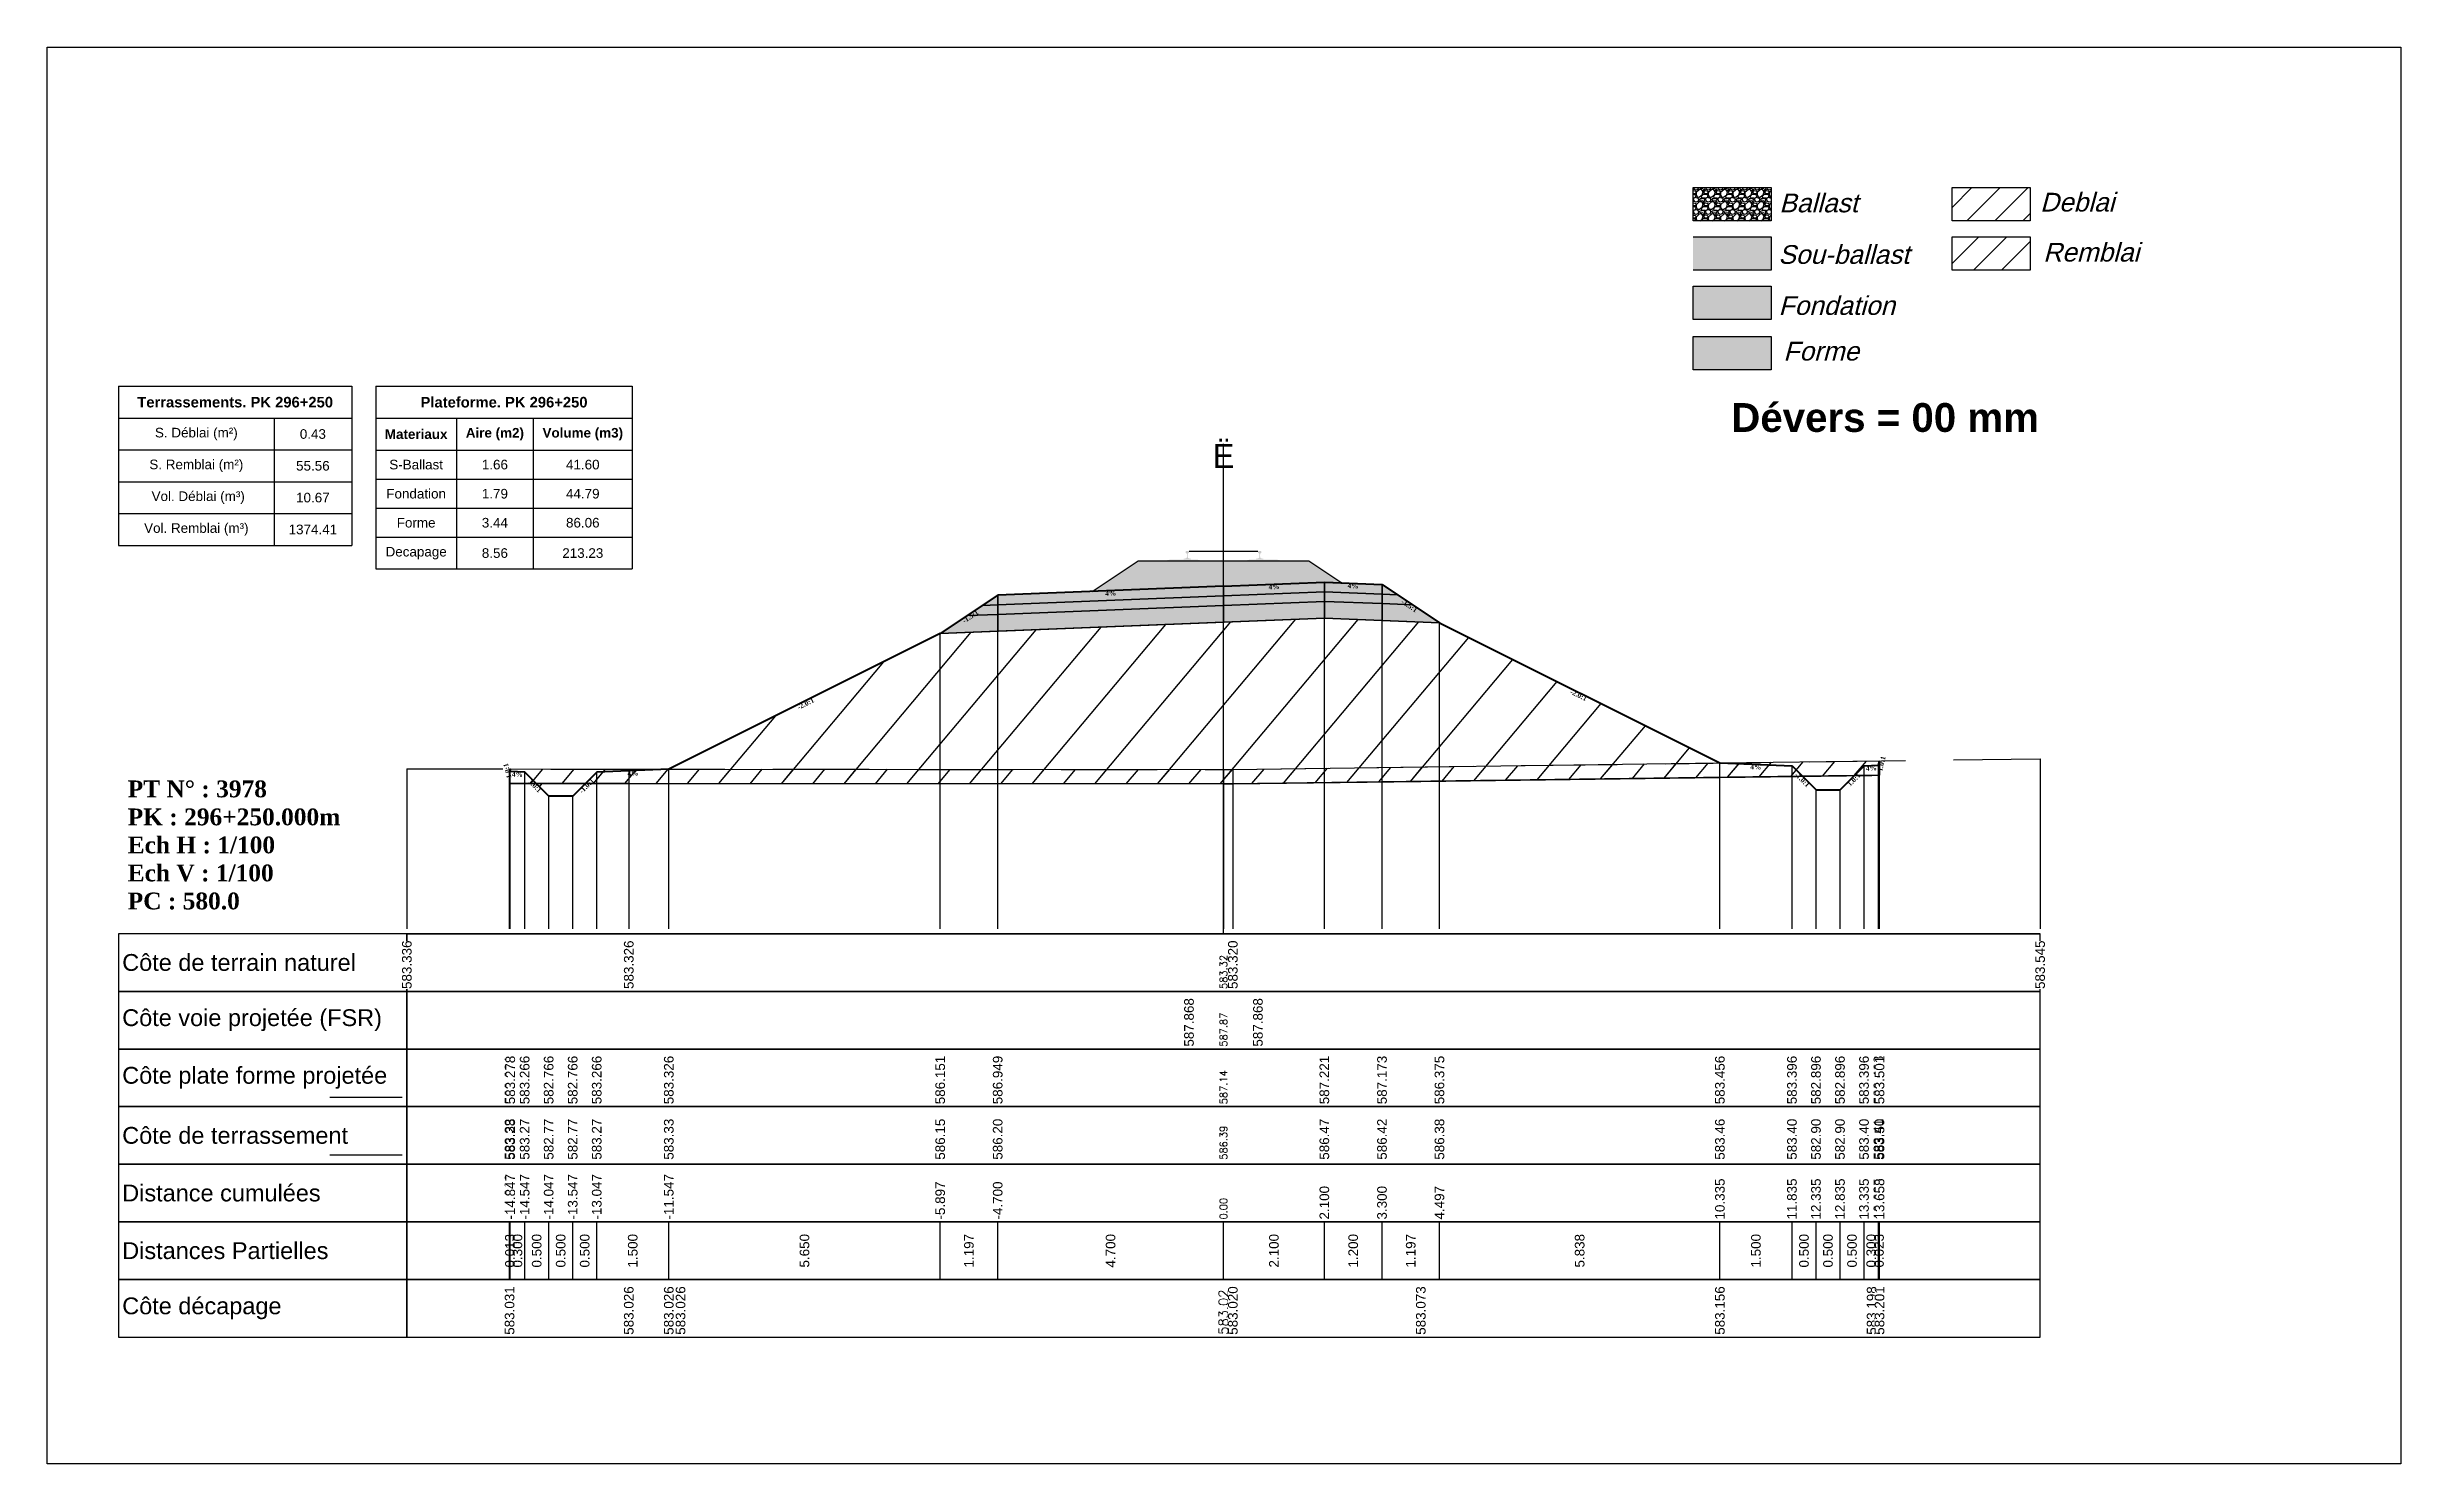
# Model space of a CAD drawing. Header units: millimetres. Extents: x 2762 to 3076, y 916 to 3305.
# Drawn here: x 2950.21 to 2999.21, y 2165.65 to 2195.15 of the extents above; entities that cross this region are included whole.
import ezdxf

# ---------------------------------------------------------------- set-up
doc = ezdxf.new("R2010")
doc.units = ezdxf.units.MM
doc.header["$LTSCALE"] = 2
doc.linetypes.add('CACHE', pattern=[9.525, 6.35, -3.175])
doc.linetypes.add('DASHED', pattern=[0.75, 0.5, -0.25])
for name, color, linetype in [('C-ANNO-TABL', 1, 'Continuous'), ('C-ANNO-TABL-TEXT', 150, 'Continuous'), ('C-ANNO-TABL-TITL', 150, 'Continuous'), ('C-ANNO-TABL-TTBL', 5, 'Continuous'), ('C-ROAD-CORR', 5, 'Continuous'), ('C-ROAD-SCTN', 7, 'Continuous')]:
    doc.layers.add(name, color=color, linetype=linetype)
doc.styles.add('ARIAL', font='arial.ttf')
doc.styles.add('C3D_Etiquette', font='romans.shx')
doc.styles.add('C3D_Profil_Travers', font='romans.shx')
doc.styles.get("Standard").update_dxf_attribs({"font": 'arial.ttf'})

msp = doc.modelspace()

# ---------------------------------------------------------------- texts
at = {"insert": (2985.274, 2187.733), "char_height": 0.6, "attachment_point": 1}
msp.add_mtext_dynamic_manual_height_columns('{\\fArial|b1|i0|c0|p34;Dévers = 00 mm}', width=8.82587, gutter_width=1.25, heights=[0], dxfattribs=at)
at = {"color": 7, "linetype": 'Continuous', "lineweight": -3}
for s, insert, char_height, attachment_point, style in [('{\\fWingdings|b0|i0|c2|p0;Ë}', (2974.705, 2186.384), 0.5, 8, 'C3D_Profil_Travers'), ('{\\fTimes New Roman|b1|i0|c0|p18;PT N° : 3978\\PPK : 296+250.000m\\PEch H : 1/100\\PEch V : 1/100\\PPC : 580.0}', (2951.893, 2177.184), 0.35, 7, 'C3D_Profil_Travers'), ('{\\fArial|b0|i0|c0|p34;Côte de terrain naturel}', (2951.779, 2176.084), 0.35, 4, 'C3D_Etiquette'), ('{\\fArial|b0|i0|c0|p34;Côte plate forme projetée}', (2951.779, 2173.684), 0.35, 4, 'C3D_Etiquette'), ('{\\fArial|b0|i0|c0|p34;Côte de terrassement}', (2951.779, 2172.484), 0.35, 4, 'C3D_Etiquette'), ('{\\fArial|b0|i0|c0|p34;Distance cumulées}', (2951.779, 2171.284), 0.35, 4, 'C3D_Etiquette'), ('{\\fArial|b0|i0|c0|p34;Distances Partielles}', (2951.779, 2170.084), 0.35, 4, 'C3D_Etiquette'), ('{\\fArial|b0|i0|c0|p34;Côte décapage}', (2951.779, 2168.884), 0.35, 4, 'C3D_Etiquette')]:
    msp.add_mtext(s, dxfattribs=dict(at, insert=insert, char_height=char_height, attachment_point=attachment_point, style=style))
at = {"color": 7, "linetype": 'Continuous', "lineweight": -3, "char_height": 0.1, "style": 'C3D_Etiquette'}
for s, insert, width, attachment_point, rotation in [('{\\fTimes New Roman|b1|i0|c0|p18;4%}', (2975.755, 2183.959), 0.37094, 2, 2.2906), ('{\\fTimes New Roman|b1|i0|c0|p18;4%}', (2977.404, 2183.977), 0.42071, 2, 357.7094), ('{\\fTimes New Roman|b1|i0|c0|p18;4%}', (2972.355, 2183.823), 0.42071, 2, 2.2906), ('{\\fTimes New Roman|b1|i0|c0|p18;-1.5:1}', (2978.601, 2183.555), 0.34598, 2, 326.3099), ('{\\fTimes New Roman|b1|i0|c0|p18;-1.5:1}', (2969.408, 2183.331), 0.34598, 2, 33.6901), ('{\\fTimes New Roman|b1|i0|c0|p18;-2.0:1}', (2965.985, 2181.519), 0.34598, 2, 26.5651), ('{\\fTimes New Roman|b1|i0|c0|p18;-2.0:1}', (2982.119, 2181.696), 0.34598, 2, 333.4349), ('{\\fTimes New Roman|b1|i0|c0|p18;1.0:1}', (2959.847, 2180.088), 0.29446, 8, 104.0362), ('{\\fTimes New Roman|b1|i0|c0|p18;4%}', (2960.008, 2180.052), 0.37094, 2, 357.7094), ('{\\fTimes New Roman|b1|i0|c0|p18;4%}', (2962.408, 2180.076), 0.42071, 2, 2.2906), ('{\\fTimes New Roman|b1|i0|c0|p18;4%}', (2985.789, 2180.206), 0.42071, 2, 357.7094), ('{\\fTimes New Roman|b1|i0|c0|p18;-1.0:1}', (2986.786, 2179.927), 0.34598, 2, 315), ('{\\fTimes New Roman|b1|i0|c0|p18;1.0:1}', (2987.792, 2179.927), 0.29001, 2, 45), ('{\\fTimes New Roman|b1|i0|c0|p18;4%}', (2988.189, 2180.182), 0.37094, 2, 2.2906), ('{\\fTimes New Roman|b1|i0|c0|p18;1.0:1}', (2988.355, 2180.237), 0.29446, 2, 75.9638), ('{\\fTimes New Roman|b1|i0|c0|p18;1.0:1}', (2960.405, 2179.797), 0.29001, 2, 315), ('{\\fTimes New Roman|b1|i0|c0|p18;-1.0:1}', (2961.411, 2179.797), 0.34598, 2, 45)]:
    msp.add_mtext(s, dxfattribs=dict(at, insert=insert, width=width, attachment_point=attachment_point, rotation=rotation))
at = {"color": 7, "linetype": 'Continuous', "lineweight": -3, "rotation": 90, "style": 'C3D_Profil_Travers'}
for s, insert, char_height, attachment_point in [('583.32', (2974.705, 2175.534), 0.15, 4), ('587.87', (2974.705, 2174.334), 0.15, 4), ('587.14', (2974.705, 2173.134), 0.15, 4), ('{\\fArial|b0|i0|c0|p34;583.33}', (2959.844, 2171.979), 0.2, 4), ('{\\fArial|b0|i0|c0|p34;583.28}', (2959.858, 2171.979), 0.2, 4), ('{\\fArial|b0|i0|c0|p34;583.27}', (2960.158, 2171.979), 0.2, 4), ('{\\fArial|b0|i0|c0|p34;582.77}', (2960.658, 2171.979), 0.2, 4), ('{\\fArial|b0|i0|c0|p34;582.77}', (2961.158, 2171.979), 0.2, 4), ('{\\fArial|b0|i0|c0|p34;583.27}', (2961.658, 2171.979), 0.2, 4), ('{\\fArial|b0|i0|c0|p34;583.33}', (2963.158, 2171.979), 0.2, 4), ('{\\fArial|b0|i0|c0|p34;586.15}', (2968.808, 2171.979), 0.2, 4), ('{\\fArial|b0|i0|c0|p34;586.20}', (2970.005, 2171.979), 0.2, 4), ('586.39', (2974.705, 2171.979), 0.15, 4), ('{\\fArial|b0|i0|c0|p34;586.47}', (2976.805, 2171.979), 0.2, 4), ('{\\fArial|b0|i0|c0|p34;586.42}', (2978.005, 2171.979), 0.2, 4), ('{\\fArial|b0|i0|c0|p34;586.38}', (2979.201, 2171.979), 0.2, 4), ('{\\fArial|b0|i0|c0|p34;583.46}', (2985.039, 2171.979), 0.2, 4), ('{\\fArial|b0|i0|c0|p34;583.40}', (2986.539, 2171.979), 0.2, 4), ('{\\fArial|b0|i0|c0|p34;582.90}', (2987.039, 2171.979), 0.2, 4), ('{\\fArial|b0|i0|c0|p34;582.90}', (2987.539, 2171.979), 0.2, 4), ('{\\fArial|b0|i0|c0|p34;583.40}', (2988.039, 2171.979), 0.2, 4), ('{\\fArial|b0|i0|c0|p34;583.41}', (2988.339, 2171.979), 0.2, 4), ('{\\fArial|b0|i0|c0|p34;583.50}', (2988.362, 2171.979), 0.2, 4), ('0.00', (2974.705, 2170.734), 0.15, 4), ('{\\fArial|b0|i0|c0|p34;0.013}', (2959.851, 2170.084), 0.2, 5), ('{\\fArial|b0|i0|c0|p34;0.300}', (2960.008, 2170.084), 0.2, 5), ('{\\fArial|b0|i0|c0|p34;0.500}', (2960.408, 2170.084), 0.2, 5), ('{\\fArial|b0|i0|c0|p34;0.500}', (2960.908, 2170.084), 0.2, 5), ('{\\fArial|b0|i0|c0|p34;0.500}', (2961.408, 2170.084), 0.2, 5), ('{\\fArial|b0|i0|c0|p34;1.500}', (2962.408, 2170.084), 0.2, 5), ('{\\fArial|b0|i0|c0|p34;5.650}', (2965.983, 2170.084), 0.2, 5), ('{\\fArial|b0|i0|c0|p34;1.197}', (2969.406, 2170.084), 0.2, 5), ('{\\fArial|b0|i0|c0|p34;4.700}', (2972.355, 2170.084), 0.2, 5), ('{\\fArial|b0|i0|c0|p34;2.100}', (2975.755, 2170.084), 0.2, 5), ('{\\fArial|b0|i0|c0|p34;1.200}', (2977.405, 2170.084), 0.2, 5), ('{\\fArial|b0|i0|c0|p34;1.197}', (2978.603, 2170.084), 0.2, 5), ('{\\fArial|b0|i0|c0|p34;5.838}', (2982.12, 2170.084), 0.2, 5), ('{\\fArial|b0|i0|c0|p34;1.500}', (2985.789, 2170.084), 0.2, 5), ('{\\fArial|b0|i0|c0|p34;0.500}', (2986.789, 2170.084), 0.2, 5), ('{\\fArial|b0|i0|c0|p34;0.500}', (2987.289, 2170.084), 0.2, 5), ('{\\fArial|b0|i0|c0|p34;0.500}', (2987.789, 2170.084), 0.2, 5), ('{\\fArial|b0|i0|c0|p34;0.300}', (2988.189, 2170.084), 0.2, 5), ('{\\fArial|b0|i0|c0|p34;0.023}', (2988.351, 2170.084), 0.2, 5), ('583.02', (2974.705, 2168.334), 0.2, 4)]:
    msp.add_mtext(s, dxfattribs=dict(at, insert=insert, char_height=char_height, attachment_point=attachment_point))
at = {"color": 7, "linetype": 'Continuous', "lineweight": -3, "insert": (2951.779, 2174.884), "char_height": 0.35, "attachment_point": 4}
msp.add_mtext('{\\fArial|b0|i0|c0|p34;Côte voie projetée (FSR)}', dxfattribs=at)
at = {"layer": 'C-ANNO-TABL-TEXT', "color": 7, "style": 'ARIAL', "oblique": 15}
for s, p in [('Ballast', (2986.274, 2191.705)), ('Deblai', (2991.704, 2191.721)), ('Sou-ballast', (2986.254, 2190.632)), ('Remblai', (2991.768, 2190.679)), ('Fondation', (2986.259, 2189.569)), ('Forme', (2986.359, 2188.619))]:
    msp.add_text(s, height=0.39, dxfattribs=at).set_placement(p)
at = {"layer": 'C-ANNO-TABL-TEXT', "color": 7, "linetype": 'Continuous', "lineweight": -3, "char_height": 0.2, "attachment_point": 5, "style": 'ARIAL'}
for s, insert in [('{\\fArial|b0|i0|c0|p34;\\C7;0.43}', (2955.748, 2187.088)), ('{\\fArial|b0|i0|c0|p34;\\C7;55.56}', (2955.748, 2186.426)), ('{\\fArial|b0|i0|c0|p34;\\C7;S-Ballast}', (2957.898, 2186.451)), ('{\\fArial|b0|i0|c0|p34;\\C7;1.66}', (2959.537, 2186.451)), ('{\\C18;\\c0;41.60}', (2961.367, 2186.451)), ('{\\fArial|b0|i0|c0|p34;\\C7;Fondation}', (2957.898, 2185.845)), ('{\\fArial|b0|i0|c0|p34;\\C7;1.79}', (2959.537, 2185.845)), ('{\\C18;\\c0;44.79}', (2961.367, 2185.845)), ('{\\fArial|b0|i0|c0|p34;\\C7;10.67}', (2955.748, 2185.764)), ('{\\fArial|b0|i0|c0|p34;\\C7;1374.41}', (2955.748, 2185.101)), ('{\\fArial|b0|i0|c0|p34;\\C7;Forme}', (2957.898, 2185.241)), ('{\\fArial|b0|i0|c0|p34;\\C7;3.44}', (2959.537, 2185.241)), ('{\\C18;\\c0;86.06}', (2961.367, 2185.241)), ('{\\fArial|b0|i0|c0|p34;\\C7;Decapage}', (2957.898, 2184.609)), ('{\\fArial|b0|i0|c0|p34;\\C7;8.56}', (2959.537, 2184.609)), ('{\\C18;\\c0;213.23}', (2961.367, 2184.609))]:
    msp.add_mtext(s, dxfattribs=dict(at, insert=insert))
at = {"layer": 'C-ANNO-TABL-TITL', "color": 7, "linetype": 'Continuous', "lineweight": -3, "attachment_point": 5, "style": 'ARIAL'}
for s, insert, char_height in [('{\\fArial|b1|i0|c0|p34;\\C7;Terrassements. PK 296+250}', (2954.13, 2187.751), 0.22), ('{\\fArial|b1|i0|c0|p34;\\C18;\\c0;Plateforme. PK 296+250}', (2959.727, 2187.75), 0.22), ('{\\fArial|b0|i0|c0|p34;\\C7;S. Déblai (m²) }', (2953.322, 2187.088), 0.2), ('{\\fArial|b1|i0|c0|p34;\\C7;Materiaux   }', (2957.898, 2187.085), 0.2), ('{\\fArial|b1|i0|c0|p34;\\C7;Aire (m2)}', (2959.537, 2187.085), 0.2), ('{\\fArial|b1|i0|c0|p34;\\C7;Volume (m3)}', (2961.367, 2187.085), 0.2), ('{\\fArial|b0|i0|c0|p34;\\C7;S. Remblai (m²) }', (2953.322, 2186.426), 0.2), ('{\\fArial|b0|i0|c0|p34;\\C7; Vol. Déblai (m³) }', (2953.322, 2185.764), 0.2), ('{\\fArial|b0|i0|c0|p34;\\C7;Vol. Remblai (m³)}', (2953.322, 2185.101), 0.2)]:
    msp.add_mtext(s, dxfattribs=dict(at, insert=insert, char_height=char_height))

# ---------------------------------------------------------------- hatches: boundary and pattern name
h = msp.add_hatch(color=11)
h.dxf.hatch_style = 1
h.paths.add_polyline_path([(2986.106, 2191.191), (2984.48, 2191.191), (2984.48, 2190.499), (2986.106, 2190.499)])
h = msp.add_hatch(color=30)
h.dxf.hatch_style = 1
h.paths.add_polyline_path([(2986.106, 2190.164), (2984.48, 2190.164), (2984.48, 2189.472), (2986.106, 2189.472)])
h = msp.add_hatch(color=83)
h.dxf.hatch_style = 1
h.paths.add_polyline_path([(2986.106, 2189.118), (2984.48, 2189.118), (2984.48, 2188.426), (2986.106, 2188.426)])
at = {"linetype": 'Continuous', "lineweight": -3}
h = msp.add_hatch(dxfattribs=at)
h.set_pattern_fill('GRAVEL', color=252, scale=0.009, style=0)
h.set_pattern_definition([(228.0128, (2972.136781, 2184.040117), (-1.8288, -2.0574), [0.030755, -3.0447435]), (184.96974, (2972.116207, 2184.017257), (2.743199999, 0.228600013), [0.0527764, -5.2248644]), (132.51045, (2972.063629, 2184.012685), (2.286, -2.5146), [0.0372133, -3.684125]), (267.2737, (2971.974475, 2183.955535), (0.2286, 4.572), [0.0480604, -4.7579794]), (292.83365, (2971.972189, 2183.907529), (-1.143, 2.7432), [0.047127, -4.6655827]), (357.2737, (2971.990477, 2183.864095), (-4.572, 0.2286), [0.0480604, -4.7579794]), (37.69424, (2972.038483, 2183.861809), (-2.9718, -2.286), [0.0635574, -6.2921804]), (72.25533, (2972.088775, 2183.900671), (1.6002, 5.0292), [0.0600048, -5.940473]), (121.42957, (2972.107063, 2183.957821), (-1.8288, 2.9718), [0.048223, -4.774099]), (175.23636, (2972.081917, 2183.99897), (2.5146, -0.2286), [0.055054, -2.697654]), (222.39744, (2972.027053, 2184.003541), (-2.7432, -2.5146), [0.071197, -7.0485095]), (138.81407, (2972.20079, 2183.95325), (-1.6002, 1.3716), [0.0243004, -2.405751]), (171.46923, (2972.182501, 2183.969251), (2.9718, -0.4572), [0.0462314, -4.5769175]), (225, (2972.13678, 2183.97611), (-3e-17, -0.2286), [0.032329, -0.29096]), (203.1986, (2972.12078, 2184.00354), (1.143, 0.4572), [0.01741, -1.723556]), (291.8014, (2972.104777, 2183.996683), (-0.2286, 0.6858), [0.024621, -1.206428]), (30.9638, (2972.11392, 2183.973823), (0.6858, 0.4572), [0.039989, -1.292967]), (161.565, (2972.14821, 2183.9944), (0.4572, -0.2286), [0.028916, -0.693981]), (16.38954, (2971.972189, 2183.996683), (2.286, 0.6858), [0.040508, -4.0102944]), (70.34618, (2972.011051, 2184.008113), (-0.9144, -2.5146), [0.033984, -3.3643994]), (293.1986, (2972.14821, 2184.040117), (-0.4572, 1.143), [0.034819, -1.7061465]), (343.61046, (2972.161927, 2184.008113), (-2.286, 0.6858), [0.040508, -4.0102944]), (339.44395, (2971.97219, 2183.85495), (-1.143, 0.4572), [0.039063, -1.914096]), (294.77514, (2972.008765, 2183.841235), (-1.143, 2.5146), [0.0327305, -3.2403234]), (66.8014, (2972.150497, 2183.811517), (0.4572, 1.143), [0.034819, -1.7061465]), (17.35402, (2972.164213, 2183.843521), (-2.9718, -0.9144), [0.0383204, -3.793714]), (69.44395, (2972.038483, 2183.811517), (-0.4572, -1.143), [0.0195316, -1.933628]), (101.3099, (2972.13678, 2183.811517), (-0.2286, 0.9144), [0.011656, -1.1539795]), (165.9638, (2972.134495, 2183.822947), (0.6858, -0.2286), [0.047127, -0.895415]), (186.009, (2972.088775, 2183.834377), (2.286, 0.2286), [0.043674, -4.323723]), (303.69, (2972.11392, 2183.95325), (-0.2286, 0.4572), [0.032969, -0.79126]), (353.15723, (2972.132209, 2183.925817), (3.8862, -0.4572), [0.05756, -5.698441]), (60.9454, (2972.18936, 2183.91896), (-0.9144, -1.6002), [0.023536, -2.330045]), (90, (2972.2008, 2183.93953), (-0.2286, 0.2286), [0.013716, -0.214884]), (120.25644, (2972.084203, 2183.841235), (0.9144, -1.6002), [0.031758, -3.1440547]), (48.0128, (2972.068201, 2183.868667), (1.8288, 2.0574), [0.06151, -3.0139886]), (0, (2972.10935, 2183.91439), (0.2286, 0.2286), [0.059436, -0.169164]), (325.30485, (2972.168785, 2183.914387), (2.286, -1.6002), [0.036145, -3.5783385]), (254.0546, (2972.198503, 2183.893813), (-0.2286, -0.9144), [0.033285, -1.6309485]), (207.64598, (2972.189359, 2183.861809), (-4.3434, -2.286), [0.054193, -5.365122]), (175.42608, (2972.141353, 2183.836663), (-2.9718, 0.2286), [0.0573327, -5.675926])])
h.paths.add_polyline_path([(2971.972, 2183.812), (2972.93, 2184.45), (2976.48, 2184.45), (2977.169, 2183.99), (2976.805, 2184.005)])
msp.add_hatch(color=254, dxfattribs=at).paths.add_polyline_path([(2973.487, 2184.268), (2973.487, 2184.453), (2973.602, 2184.474), (2973.95, 2184.474), (2973.95, 2184.48), (2973.876, 2184.48), (2973.876, 2184.49), (2973.877, 2184.491), (2973.879, 2184.491), (2973.88, 2184.492), (2973.9, 2184.493), (2973.903, 2184.494), (2973.906, 2184.495), (2973.934, 2184.505), (2973.937, 2184.507), (2973.938, 2184.508), (2973.939, 2184.509), (2973.94, 2184.514), (2973.941, 2184.521), (2973.942, 2184.53), (2973.943, 2184.54), (2973.943, 2184.564), (2973.942, 2184.58), (2973.942, 2184.586), (2973.941, 2184.592), (2973.94, 2184.597), (2973.94, 2184.599), (2973.939, 2184.602), (2973.938, 2184.604), (2973.937, 2184.605), (2973.936, 2184.607), (2973.935, 2184.607), (2973.919, 2184.613), (2973.917, 2184.614), (2973.916, 2184.615), (2973.915, 2184.617), (2973.915, 2184.619), (2973.915, 2184.638), (2973.916, 2184.642), (2973.917, 2184.644), (2973.919, 2184.646), (2973.921, 2184.648), (2973.924, 2184.649), (2973.925, 2184.65), (2973.929, 2184.651), (2973.933, 2184.651), (2973.936, 2184.651), (2973.94, 2184.652), (2973.945, 2184.652), (2973.948, 2184.652), (2973.951, 2184.652), (2973.955, 2184.652), (2973.958, 2184.652), (2973.962, 2184.652), (2973.967, 2184.651), (2973.97, 2184.651), (2973.974, 2184.651), (2973.978, 2184.65), (2973.979, 2184.649), (2973.981, 2184.648), (2973.984, 2184.646), (2973.986, 2184.644), (2973.987, 2184.642), (2973.987, 2184.638), (2973.987, 2184.619), (2973.987, 2184.617), (2973.987, 2184.615), (2973.986, 2184.614), (2973.984, 2184.613), (2973.968, 2184.607), (2973.967, 2184.607), (2973.965, 2184.605), (2973.964, 2184.604), (2973.964, 2184.602), (2973.963, 2184.599), (2973.962, 2184.597), (2973.962, 2184.592), (2973.961, 2184.586), (2973.96, 2184.58), (2973.96, 2184.564), (2973.96, 2184.54), (2973.961, 2184.53), (2973.962, 2184.521), (2973.963, 2184.514), (2973.964, 2184.509), (2973.965, 2184.508), (2973.966, 2184.507), (2973.968, 2184.505), (2973.997, 2184.495), (2974, 2184.494), (2974.003, 2184.493), (2974.023, 2184.492), (2974.024, 2184.491), (2974.025, 2184.491), (2974.026, 2184.49), (2974.026, 2184.48), (2973.952, 2184.48), (2973.952, 2184.474), (2974.156, 2184.474), (2974.288, 2184.443), (2975.122, 2184.443), (2975.253, 2184.474), (2975.457, 2184.474), (2975.457, 2184.48), (2975.383, 2184.48), (2975.383, 2184.49), (2975.384, 2184.491), (2975.386, 2184.491), (2975.387, 2184.492), (2975.407, 2184.493), (2975.41, 2184.494), (2975.413, 2184.495), (2975.441, 2184.505), (2975.444, 2184.507), (2975.445, 2184.508), (2975.446, 2184.509), (2975.447, 2184.514), (2975.448, 2184.521), (2975.449, 2184.53), (2975.45, 2184.54), (2975.45, 2184.564), (2975.449, 2184.58), (2975.449, 2184.586), (2975.448, 2184.592), (2975.447, 2184.597), (2975.447, 2184.599), (2975.446, 2184.602), (2975.445, 2184.604), (2975.444, 2184.605), (2975.443, 2184.607), (2975.442, 2184.607), (2975.426, 2184.613), (2975.424, 2184.614), (2975.423, 2184.615), (2975.422, 2184.617), (2975.422, 2184.619), (2975.422, 2184.638), (2975.423, 2184.642), (2975.424, 2184.644), (2975.426, 2184.646), (2975.428, 2184.648), (2975.431, 2184.649), (2975.432, 2184.65), (2975.436, 2184.651), (2975.44, 2184.651), (2975.443, 2184.651), (2975.447, 2184.652), (2975.452, 2184.652), (2975.455, 2184.652), (2975.458, 2184.652), (2975.462, 2184.652), (2975.465, 2184.652), (2975.469, 2184.652), (2975.474, 2184.651), (2975.477, 2184.651), (2975.481, 2184.651), (2975.485, 2184.65), (2975.486, 2184.649), (2975.488, 2184.648), (2975.491, 2184.646), (2975.493, 2184.644), (2975.494, 2184.642), (2975.494, 2184.638), (2975.494, 2184.619), (2975.494, 2184.617), (2975.494, 2184.615), (2975.493, 2184.614), (2975.491, 2184.613), (2975.475, 2184.607), (2975.474, 2184.607), (2975.472, 2184.605), (2975.471, 2184.604), (2975.471, 2184.602), (2975.47, 2184.599), (2975.469, 2184.597), (2975.469, 2184.592), (2975.468, 2184.586), (2975.467, 2184.58), (2975.467, 2184.564), (2975.467, 2184.54), (2975.468, 2184.53), (2975.469, 2184.521), (2975.47, 2184.514), (2975.471, 2184.509), (2975.472, 2184.508), (2975.473, 2184.507), (2975.475, 2184.505), (2975.504, 2184.495), (2975.507, 2184.494), (2975.51, 2184.493), (2975.53, 2184.492), (2975.531, 2184.491), (2975.532, 2184.491), (2975.533, 2184.49), (2975.533, 2184.48), (2975.459, 2184.48), (2975.459, 2184.474), (2975.807, 2184.474), (2975.922, 2184.453), (2975.922, 2184.268)])
h = msp.add_hatch(color=11, dxfattribs=at)
h.paths.add_polyline_path([(2978.005, 2183.757), (2978.005, 2183.957), (2978.324, 2183.744)])
h.paths.add_polyline_path([(2976.805, 2183.805), (2976.805, 2184.005), (2978.005, 2183.957), (2978.005, 2183.757)])
h.paths.add_polyline_path([(2974.705, 2183.721), (2974.705, 2183.921), (2976.805, 2184.005), (2976.805, 2183.805)])
h.paths.add_polyline_path([(2970.005, 2183.533), (2970.005, 2183.733), (2974.705, 2183.921), (2974.705, 2183.721)])
h.paths.add_polyline_path([(2969.685, 2183.52), (2970.005, 2183.733), (2970.005, 2183.533)])
h = msp.add_hatch(color=83, dxfattribs=at)
h.paths.add_polyline_path([(2978.005, 2183.207), (2978.005, 2183.557), (2978.643, 2183.531), (2979.201, 2183.159)])
h.paths.add_polyline_path([(2976.805, 2183.255), (2976.805, 2183.605), (2978.005, 2183.557), (2978.005, 2183.207)])
h.paths.add_polyline_path([(2974.705, 2183.171), (2974.705, 2183.521), (2976.805, 2183.605), (2976.805, 2183.255)])
h.paths.add_polyline_path([(2970.005, 2182.983), (2970.005, 2183.333), (2974.705, 2183.521), (2974.705, 2183.171)])
h.paths.add_polyline_path([(2968.808, 2182.935), (2969.366, 2183.307), (2970.005, 2183.333), (2970.005, 2182.983)])
h = msp.add_hatch(color=30, dxfattribs=at)
h.paths.add_polyline_path([(2978.005, 2183.557), (2978.005, 2183.757), (2978.324, 2183.744), (2978.643, 2183.531)])
h.paths.add_polyline_path([(2976.805, 2183.605), (2976.805, 2183.805), (2978.005, 2183.757), (2978.005, 2183.557)])
h.paths.add_polyline_path([(2974.705, 2183.521), (2974.705, 2183.721), (2976.805, 2183.805), (2976.805, 2183.605)])
h.paths.add_polyline_path([(2970.005, 2183.333), (2970.005, 2183.533), (2974.705, 2183.721), (2974.705, 2183.521)])
h.paths.add_polyline_path([(2969.366, 2183.307), (2969.685, 2183.52), (2970.005, 2183.533), (2970.005, 2183.333)])
h = msp.add_hatch(dxfattribs=at)
h.set_pattern_fill('_U', color=3, angle=50, style=0, pattern_type=0)
h.set_pattern_definition([(50, (2987.8368, 2179.9774), (-0.766044, 0.642788), [])])
h.paths.add_polyline_path([(2987.837, 2179.977), (2988.039, 2180.18), (2988.339, 2180.192), (2988.362, 2180.284), (2988.362, 2179.984)])
h.paths.add_polyline_path([(2961.42, 2179.812), (2961.658, 2180.05), (2963.158, 2180.11), (2968.808, 2182.935), (2976.805, 2183.255), (2979.201, 2183.159), (2985.039, 2180.24), (2986.539, 2180.18), (2986.756, 2179.963), (2974.9, 2179.804), (2962.325, 2179.81)])
h.paths.add_polyline_path([(2959.844, 2179.815), (2959.844, 2180.115), (2959.858, 2180.062), (2960.158, 2180.05), (2960.393, 2179.814)])
h = msp.add_hatch(dxfattribs=at)
h.set_pattern_fill('_U', color=150, scale=0.5, angle=50, style=0, pattern_type=0)
h.set_pattern_definition([(50, (2987.83676, 2179.97745), (-0.383022, 0.321394), [])])
h.paths.add_polyline_path([(2987.837, 2179.977), (2988.039, 2180.18), (2988.339, 2180.192), (2988.362, 2180.284), (2988.362, 2179.984)])
h.paths.add_polyline_path([(2985.039, 2180.24), (2988.362, 2180.284), (2988.339, 2180.192), (2988.039, 2180.18), (2987.837, 2179.977), (2986.756, 2179.963), (2986.539, 2180.18)])
h.paths.add_polyline_path([(2961.42, 2179.812), (2961.658, 2180.05), (2963.158, 2180.11), (2974.9, 2180.104), (2985.039, 2180.24), (2986.539, 2180.18), (2986.756, 2179.963), (2974.9, 2179.804), (2962.325, 2179.81)])
h.paths.add_polyline_path([(2959.844, 2180.115), (2962.325, 2180.11), (2963.158, 2180.11), (2961.658, 2180.05), (2961.42, 2179.812), (2960.393, 2179.814), (2960.158, 2180.05), (2959.858, 2180.062)])
h.paths.add_polyline_path([(2959.844, 2179.815), (2959.844, 2180.115), (2959.858, 2180.062), (2960.158, 2180.05), (2960.393, 2179.814)])
h = msp.add_hatch(dxfattribs=at)
h.set_pattern_fill('_U', color=1, angle=50, style=0, pattern_type=0)
h.set_pattern_definition([(50, (2986.7563, 2179.963), (-0.766044, 0.642788), [])])
h.paths.add_polyline_path([(2986.756, 2179.963), (2987.837, 2179.977), (2987.539, 2179.68), (2987.039, 2179.68)])
h.paths.add_polyline_path([(2960.393, 2179.814), (2961.42, 2179.812), (2961.158, 2179.55), (2960.658, 2179.55)])

# ---------------------------------------------------------------- linework, layer by layer
for p, q in [((2984.48, 2192.219), (2986.106, 2192.219)), ((2984.48, 2192.219), (2986.106, 2192.219)), ((2984.48, 2191.527), (2984.48, 2192.219)), ((2986.106, 2192.219), (2986.106, 2191.527)), ((2986.106, 2192.219), (2986.106, 2191.527)), ((2989.873, 2192.219), (2991.499, 2192.219)), ((2989.873, 2191.527), (2989.873, 2192.219)), ((2991.499, 2192.219), (2991.499, 2191.527)), ((2986.106, 2191.527), (2984.48, 2191.527)), ((2986.106, 2191.527), (2984.48, 2191.527)), ((2991.499, 2191.527), (2989.873, 2191.527)), ((2984.48, 2191.191), (2986.106, 2191.191)), ((2986.106, 2191.191), (2986.106, 2190.499)), ((2989.873, 2191.191), (2991.499, 2191.191)), ((2989.873, 2190.499), (2989.873, 2191.191)), ((2991.499, 2191.191), (2991.499, 2190.499)), ((2986.106, 2190.499), (2984.48, 2190.499)), ((2991.499, 2190.499), (2989.873, 2190.499)), ((2984.48, 2190.164), (2986.106, 2190.164)), ((2984.48, 2189.472), (2984.48, 2190.164)), ((2986.106, 2190.164), (2986.106, 2189.472)), ((2986.106, 2189.472), (2984.48, 2189.472)), ((2984.48, 2189.118), (2986.106, 2189.118)), ((2984.48, 2188.426), (2984.48, 2189.118)), ((2986.106, 2189.118), (2986.106, 2188.426)), ((2986.106, 2188.426), (2984.48, 2188.426))]:
    msp.add_line(p, q)
at = {"linetype": 'Continuous'}
for p, q in [((2984.483, 2192.172), (2984.48, 2192.173)), ((2984.48, 2192.17), (2984.483, 2192.172)), ((2984.52, 2192.144), (2984.48, 2192.15)), ((2984.48, 2192.104), (2984.53, 2192.098)), ((2984.48, 2192.083), (2984.506, 2192.083)), ((2984.532, 2192.019), (2984.48, 2191.992)), ((2984.483, 2191.918), (2984.48, 2191.919)), ((2984.48, 2191.916), (2984.483, 2191.918)), ((2984.52, 2191.89), (2984.48, 2191.896)), ((2984.48, 2191.85), (2984.53, 2191.844)), ((2984.48, 2191.829), (2984.506, 2191.829)), ((2984.484, 2191.969), (2984.499, 2191.934)), ((2984.485, 2191.969), (2984.501, 2192.005)), ((2984.486, 2192.219), (2984.499, 2192.188)), ((2984.498, 2192.188), (2984.541, 2192.175)), ((2984.498, 2191.934), (2984.541, 2191.921)), ((2984.501, 2192.005), (2984.542, 2192.018)), ((2984.505, 2192.086), (2984.539, 2192.063)), ((2984.505, 2191.832), (2984.539, 2191.809)), ((2984.543, 2192.128), (2984.522, 2192.145)), ((2984.543, 2191.874), (2984.522, 2191.891)), ((2984.529, 2192.088), (2984.542, 2192.111)), ((2984.539, 2192.061), (2984.529, 2192.025)), ((2984.529, 2191.834), (2984.542, 2191.857)), ((2984.539, 2191.807), (2984.529, 2191.771)), ((2984.541, 2192.175), (2984.585, 2192.188)), ((2984.541, 2192.016), (2984.582, 2192.001)), ((2984.541, 2191.921), (2984.585, 2191.934)), ((2984.544, 2192.129), (2984.542, 2192.076)), ((2984.542, 2192.111), (2984.542, 2192.127)), ((2984.542, 2192.076), (2984.562, 2192.028)), ((2984.544, 2191.875), (2984.542, 2191.822)), ((2984.542, 2191.857), (2984.542, 2191.873)), ((2984.542, 2191.822), (2984.562, 2191.774)), ((2984.609, 2192.175), (2984.55, 2192.122)), ((2984.609, 2191.921), (2984.55, 2191.868)), ((2984.562, 2192.025), (2984.615, 2192.022)), ((2984.562, 2191.771), (2984.615, 2191.768)), ((2984.581, 2192.003), (2984.596, 2191.97)), ((2984.585, 2192.187), (2984.596, 2192.219)), ((2984.585, 2191.933), (2984.598, 2191.969)), ((2984.662, 2192.175), (2984.601, 2192.18)), ((2984.662, 2191.921), (2984.601, 2191.926)), ((2984.642, 2191.939), (2984.614, 2191.969)), ((2984.615, 2192.025), (2984.671, 2192.068)), ((2984.615, 2191.969), (2984.623, 2191.989)), ((2984.615, 2191.771), (2984.671, 2191.814)), ((2984.642, 2192.193), (2984.618, 2192.219)), ((2984.671, 2191.989), (2984.623, 2191.984)), ((2984.685, 2192.199), (2984.627, 2192.194)), ((2984.685, 2191.945), (2984.627, 2191.94)), ((2984.649, 2192.033), (2984.694, 2192.083)), ((2984.649, 2191.779), (2984.694, 2191.829)), ((2984.668, 2192.003), (2984.65, 2192.034)), ((2984.668, 2191.749), (2984.65, 2191.78)), ((2984.689, 2192.131), (2984.661, 2192.176)), ((2984.689, 2191.877), (2984.661, 2191.922)), ((2984.73, 2191.999), (2984.666, 2192.004)), ((2984.671, 2192.068), (2984.691, 2192.132)), ((2984.722, 2191.982), (2984.671, 2191.994)), ((2984.671, 2191.814), (2984.691, 2191.878)), ((2984.688, 2192.175), (2984.698, 2192.15)), ((2984.688, 2191.921), (2984.698, 2191.896)), ((2984.707, 2192.183), (2984.689, 2192.176)), ((2984.707, 2191.929), (2984.689, 2191.922)), ((2984.694, 2192.083), (2984.76, 2192.083)), ((2984.694, 2191.829), (2984.76, 2191.829)), ((2984.699, 2192.149), (2984.737, 2192.172)), ((2984.724, 2192.152), (2984.699, 2192.127)), ((2984.699, 2192.127), (2984.719, 2192.096)), ((2984.699, 2191.895), (2984.737, 2191.918)), ((2984.724, 2191.898), (2984.699, 2191.873)), ((2984.699, 2191.873), (2984.719, 2191.842)), ((2984.719, 2192.219), (2984.701, 2192.198)), ((2984.719, 2192.219), (2984.701, 2192.198)), ((2984.724, 2191.97), (2984.701, 2191.944)), ((2984.737, 2192.172), (2984.706, 2192.182)), ((2984.737, 2191.918), (2984.706, 2191.928)), ((2984.72, 2192.106), (2984.784, 2192.098)), ((2984.72, 2191.852), (2984.784, 2191.844)), ((2984.724, 2191.969), (2984.722, 2191.982)), ((2984.774, 2192.144), (2984.724, 2192.151)), ((2984.774, 2192.144), (2984.724, 2192.151)), ((2984.774, 2191.89), (2984.724, 2191.897)), ((2984.786, 2192.019), (2984.733, 2191.991)), ((2984.738, 2191.969), (2984.753, 2191.934)), ((2984.739, 2191.969), (2984.755, 2192.005)), ((2984.74, 2192.219), (2984.753, 2192.188)), ((2984.74, 2192.219), (2984.753, 2192.188)), ((2984.752, 2192.188), (2984.795, 2192.175)), ((2984.752, 2192.188), (2984.795, 2192.175)), ((2984.752, 2191.934), (2984.795, 2191.921)), ((2984.755, 2192.005), (2984.796, 2192.018)), ((2984.759, 2192.086), (2984.793, 2192.063)), ((2984.759, 2191.832), (2984.793, 2191.809)), ((2984.797, 2192.128), (2984.776, 2192.145)), ((2984.797, 2192.128), (2984.776, 2192.145)), ((2984.797, 2191.874), (2984.776, 2191.891)), ((2984.783, 2192.088), (2984.796, 2192.111)), ((2984.793, 2192.061), (2984.783, 2192.025)), ((2984.783, 2191.834), (2984.796, 2191.857)), ((2984.793, 2191.807), (2984.783, 2191.771)), ((2984.795, 2192.175), (2984.839, 2192.188)), ((2984.795, 2192.175), (2984.839, 2192.188)), ((2984.795, 2192.016), (2984.836, 2192.001)), ((2984.795, 2191.921), (2984.839, 2191.934)), ((2984.798, 2192.129), (2984.796, 2192.076)), ((2984.798, 2192.129), (2984.796, 2192.076)), ((2984.796, 2192.111), (2984.796, 2192.127)), ((2984.796, 2192.111), (2984.796, 2192.127)), ((2984.796, 2192.076), (2984.816, 2192.028)), ((2984.798, 2191.875), (2984.796, 2191.822)), ((2984.796, 2191.857), (2984.796, 2191.873)), ((2984.796, 2191.822), (2984.816, 2191.774)), ((2984.863, 2192.175), (2984.804, 2192.122)), ((2984.863, 2192.175), (2984.804, 2192.122)), ((2984.863, 2191.921), (2984.804, 2191.868)), ((2984.816, 2192.025), (2984.869, 2192.022)), ((2984.816, 2191.771), (2984.869, 2191.768)), ((2984.835, 2192.003), (2984.85, 2191.97)), ((2984.839, 2192.187), (2984.85, 2192.219)), ((2984.839, 2192.187), (2984.85, 2192.219)), ((2984.839, 2191.933), (2984.852, 2191.969)), ((2984.916, 2192.175), (2984.855, 2192.18)), ((2984.916, 2192.175), (2984.855, 2192.18)), ((2984.916, 2191.921), (2984.855, 2191.926)), ((2984.896, 2191.939), (2984.868, 2191.969)), ((2984.869, 2192.025), (2984.925, 2192.068)), ((2984.869, 2192.025), (2984.925, 2192.068)), ((2984.869, 2191.969), (2984.877, 2191.989)), ((2984.869, 2191.771), (2984.925, 2191.814)), ((2984.896, 2192.193), (2984.872, 2192.219)), ((2984.896, 2192.193), (2984.872, 2192.219)), ((2984.925, 2191.989), (2984.877, 2191.984)), ((2984.939, 2192.199), (2984.881, 2192.194)), ((2984.939, 2192.199), (2984.881, 2192.194)), ((2984.939, 2191.945), (2984.881, 2191.94)), ((2984.903, 2192.033), (2984.948, 2192.083)), ((2984.903, 2192.033), (2984.948, 2192.083)), ((2984.903, 2191.779), (2984.948, 2191.829)), ((2984.922, 2192.003), (2984.904, 2192.034)), ((2984.922, 2192.003), (2984.904, 2192.034)), ((2984.922, 2191.749), (2984.904, 2191.78)), ((2984.943, 2192.131), (2984.915, 2192.176)), ((2984.943, 2192.131), (2984.915, 2192.176)), ((2984.943, 2191.877), (2984.915, 2191.922)), ((2984.984, 2191.999), (2984.92, 2192.004)), ((2984.984, 2191.999), (2984.92, 2192.004)), ((2984.925, 2192.068), (2984.945, 2192.132)), ((2984.925, 2192.068), (2984.945, 2192.132)), ((2984.976, 2191.982), (2984.925, 2191.994)), ((2984.976, 2191.982), (2984.925, 2191.994)), ((2984.925, 2191.814), (2984.945, 2191.878)), ((2984.942, 2192.175), (2984.952, 2192.15)), ((2984.942, 2192.175), (2984.952, 2192.15)), ((2984.942, 2191.921), (2984.952, 2191.896)), ((2984.961, 2192.183), (2984.943, 2192.176)), ((2984.961, 2192.183), (2984.943, 2192.176)), ((2984.961, 2191.929), (2984.943, 2191.922)), ((2984.948, 2192.083), (2985.014, 2192.083)), ((2984.948, 2192.083), (2985.014, 2192.083)), ((2984.948, 2191.829), (2985.014, 2191.829)), ((2984.953, 2192.149), (2984.991, 2192.172)), ((2984.953, 2192.149), (2984.991, 2192.172)), ((2984.978, 2192.152), (2984.953, 2192.127)), ((2984.978, 2192.152), (2984.953, 2192.127)), ((2984.953, 2192.127), (2984.973, 2192.096)), ((2984.953, 2192.127), (2984.973, 2192.096)), ((2984.953, 2191.895), (2984.991, 2191.918)), ((2984.978, 2191.898), (2984.953, 2191.873)), ((2984.953, 2191.873), (2984.973, 2191.842)), ((2984.973, 2192.219), (2984.955, 2192.198)), ((2984.973, 2192.219), (2984.955, 2192.198)), ((2984.978, 2191.97), (2984.955, 2191.944)), ((2984.978, 2191.97), (2984.955, 2191.944)), ((2984.991, 2192.172), (2984.96, 2192.182)), ((2984.991, 2192.172), (2984.96, 2192.182)), ((2984.991, 2191.918), (2984.96, 2191.928)), ((2984.974, 2192.106), (2985.038, 2192.098)), ((2984.974, 2192.106), (2985.038, 2192.098)), ((2984.974, 2191.852), (2985.038, 2191.844)), ((2984.978, 2191.969), (2984.976, 2191.982)), ((2984.978, 2191.969), (2984.976, 2191.982)), ((2985.028, 2192.144), (2984.978, 2192.151)), ((2985.028, 2192.144), (2984.978, 2192.151)), ((2985.028, 2191.89), (2984.978, 2191.897)), ((2985.04, 2192.019), (2984.987, 2191.991)), ((2985.04, 2192.019), (2984.987, 2191.991)), ((2984.992, 2191.969), (2985.007, 2191.934)), ((2984.992, 2191.969), (2985.007, 2191.934)), ((2984.993, 2191.969), (2985.009, 2192.005)), ((2984.993, 2191.969), (2985.009, 2192.005)), ((2984.994, 2192.219), (2985.007, 2192.188)), ((2984.994, 2192.219), (2985.007, 2192.188)), ((2985.006, 2192.188), (2985.049, 2192.175)), ((2985.006, 2192.188), (2985.049, 2192.175)), ((2985.006, 2191.934), (2985.049, 2191.921)), ((2985.006, 2191.934), (2985.049, 2191.921)), ((2985.009, 2192.005), (2985.05, 2192.018)), ((2985.009, 2192.005), (2985.05, 2192.018)), ((2985.013, 2192.086), (2985.047, 2192.063)), ((2985.013, 2192.086), (2985.047, 2192.063)), ((2985.013, 2191.832), (2985.047, 2191.809)), ((2985.051, 2192.128), (2985.03, 2192.145)), ((2985.051, 2192.128), (2985.03, 2192.145)), ((2985.051, 2191.874), (2985.03, 2191.891)), ((2985.037, 2192.088), (2985.05, 2192.111)), ((2985.037, 2192.088), (2985.05, 2192.111)), ((2985.047, 2192.061), (2985.037, 2192.025)), ((2985.047, 2192.061), (2985.037, 2192.025)), ((2985.037, 2191.834), (2985.05, 2191.857)), ((2985.047, 2191.807), (2985.037, 2191.771)), ((2985.049, 2192.175), (2985.093, 2192.188)), ((2985.049, 2192.175), (2985.093, 2192.188)), ((2985.049, 2192.016), (2985.09, 2192.001)), ((2985.049, 2192.016), (2985.09, 2192.001)), ((2985.049, 2191.921), (2985.093, 2191.934)), ((2985.049, 2191.921), (2985.093, 2191.934)), ((2985.052, 2192.129), (2985.05, 2192.076)), ((2985.052, 2192.129), (2985.05, 2192.076)), ((2985.05, 2192.111), (2985.05, 2192.127)), ((2985.05, 2192.111), (2985.05, 2192.127)), ((2985.05, 2192.076), (2985.07, 2192.028)), ((2985.05, 2192.076), (2985.07, 2192.028)), ((2985.052, 2191.875), (2985.05, 2191.822)), ((2985.05, 2191.857), (2985.05, 2191.873)), ((2985.05, 2191.822), (2985.07, 2191.774)), ((2985.117, 2192.175), (2985.058, 2192.122)), ((2985.117, 2192.175), (2985.058, 2192.122)), ((2985.117, 2191.921), (2985.058, 2191.868)), ((2985.117, 2191.921), (2985.058, 2191.868)), ((2985.07, 2192.025), (2985.123, 2192.022)), ((2985.07, 2192.025), (2985.123, 2192.022)), ((2985.07, 2191.771), (2985.123, 2191.768)), ((2985.089, 2192.003), (2985.104, 2191.97)), ((2985.089, 2192.003), (2985.104, 2191.97)), ((2985.093, 2192.187), (2985.104, 2192.219)), ((2985.093, 2192.187), (2985.104, 2192.219)), ((2985.093, 2191.933), (2985.106, 2191.969)), ((2985.093, 2191.933), (2985.106, 2191.969)), ((2985.17, 2192.175), (2985.109, 2192.18)), ((2985.17, 2192.175), (2985.109, 2192.18)), ((2985.17, 2191.921), (2985.109, 2191.926)), ((2985.17, 2191.921), (2985.109, 2191.926)), ((2985.15, 2191.939), (2985.122, 2191.969)), ((2985.15, 2191.939), (2985.122, 2191.969)), ((2985.123, 2192.025), (2985.179, 2192.068)), ((2985.123, 2192.025), (2985.179, 2192.068)), ((2985.123, 2191.969), (2985.131, 2191.989)), ((2985.123, 2191.969), (2985.131, 2191.989)), ((2985.123, 2191.771), (2985.179, 2191.814)), ((2985.123, 2191.771), (2985.179, 2191.814)), ((2985.15, 2192.193), (2985.126, 2192.219)), ((2985.15, 2192.193), (2985.126, 2192.219)), ((2985.179, 2191.989), (2985.131, 2191.984)), ((2985.179, 2191.989), (2985.131, 2191.984)), ((2985.193, 2192.199), (2985.135, 2192.194)), ((2985.193, 2192.199), (2985.135, 2192.194)), ((2985.193, 2191.945), (2985.135, 2191.94)), ((2985.193, 2191.945), (2985.135, 2191.94)), ((2985.157, 2192.033), (2985.202, 2192.083)), ((2985.157, 2192.033), (2985.202, 2192.083)), ((2985.157, 2191.779), (2985.202, 2191.829)), ((2985.157, 2191.779), (2985.202, 2191.829)), ((2985.176, 2192.003), (2985.158, 2192.034)), ((2985.176, 2192.003), (2985.158, 2192.034)), ((2985.176, 2191.749), (2985.158, 2191.78)), ((2985.197, 2192.131), (2985.169, 2192.176)), ((2985.197, 2192.131), (2985.169, 2192.176)), ((2985.197, 2191.877), (2985.169, 2191.922)), ((2985.197, 2191.877), (2985.169, 2191.922)), ((2985.238, 2191.999), (2985.174, 2192.004)), ((2985.238, 2191.999), (2985.174, 2192.004)), ((2985.179, 2192.068), (2985.199, 2192.132)), ((2985.179, 2192.068), (2985.199, 2192.132)), ((2985.23, 2191.982), (2985.179, 2191.994)), ((2985.23, 2191.982), (2985.179, 2191.994)), ((2985.179, 2191.814), (2985.199, 2191.878)), ((2985.179, 2191.814), (2985.199, 2191.878)), ((2985.196, 2192.175), (2985.206, 2192.15)), ((2985.196, 2192.175), (2985.206, 2192.15)), ((2985.196, 2191.921), (2985.206, 2191.896)), ((2985.196, 2191.921), (2985.206, 2191.896)), ((2985.215, 2192.183), (2985.197, 2192.176)), ((2985.215, 2192.183), (2985.197, 2192.176)), ((2985.215, 2191.929), (2985.197, 2191.922)), ((2985.215, 2191.929), (2985.197, 2191.922)), ((2985.202, 2192.083), (2985.268, 2192.083)), ((2985.202, 2192.083), (2985.268, 2192.083)), ((2985.202, 2191.829), (2985.268, 2191.829)), ((2985.202, 2191.829), (2985.268, 2191.829)), ((2985.207, 2192.149), (2985.245, 2192.172)), ((2985.207, 2192.149), (2985.245, 2192.172)), ((2985.232, 2192.152), (2985.207, 2192.127)), ((2985.232, 2192.152), (2985.207, 2192.127)), ((2985.207, 2192.127), (2985.227, 2192.096)), ((2985.207, 2192.127), (2985.227, 2192.096)), ((2985.207, 2191.895), (2985.245, 2191.918)), ((2985.207, 2191.895), (2985.245, 2191.918)), ((2985.232, 2191.898), (2985.207, 2191.873)), ((2985.232, 2191.898), (2985.207, 2191.873)), ((2985.207, 2191.873), (2985.227, 2191.842)), ((2985.207, 2191.873), (2985.227, 2191.842)), ((2985.227, 2192.219), (2985.209, 2192.198)), ((2985.227, 2192.219), (2985.209, 2192.198)), ((2985.232, 2191.97), (2985.209, 2191.944)), ((2985.232, 2191.97), (2985.209, 2191.944)), ((2985.245, 2192.172), (2985.214, 2192.182)), ((2985.245, 2192.172), (2985.214, 2192.182)), ((2985.245, 2191.918), (2985.214, 2191.928)), ((2985.245, 2191.918), (2985.214, 2191.928)), ((2985.228, 2192.106), (2985.292, 2192.098)), ((2985.228, 2192.106), (2985.292, 2192.098)), ((2985.228, 2191.852), (2985.292, 2191.844)), ((2985.228, 2191.852), (2985.292, 2191.844)), ((2985.232, 2191.969), (2985.23, 2191.982)), ((2985.232, 2191.969), (2985.23, 2191.982)), ((2985.282, 2192.144), (2985.232, 2192.151)), ((2985.282, 2192.144), (2985.232, 2192.151)), ((2985.282, 2191.89), (2985.232, 2191.897)), ((2985.282, 2191.89), (2985.232, 2191.897)), ((2985.294, 2192.019), (2985.241, 2191.991)), ((2985.294, 2192.019), (2985.241, 2191.991)), ((2985.246, 2191.969), (2985.261, 2191.934)), ((2985.246, 2191.969), (2985.261, 2191.934)), ((2985.247, 2191.969), (2985.263, 2192.005)), ((2985.247, 2191.969), (2985.263, 2192.005)), ((2985.248, 2192.219), (2985.261, 2192.188)), ((2985.248, 2192.219), (2985.261, 2192.188)), ((2985.26, 2192.188), (2985.303, 2192.175)), ((2985.26, 2192.188), (2985.303, 2192.175)), ((2985.26, 2191.934), (2985.303, 2191.921)), ((2985.26, 2191.934), (2985.303, 2191.921)), ((2985.263, 2192.005), (2985.304, 2192.018)), ((2985.263, 2192.005), (2985.304, 2192.018)), ((2985.267, 2192.086), (2985.301, 2192.063)), ((2985.267, 2192.086), (2985.301, 2192.063)), ((2985.267, 2191.832), (2985.301, 2191.809)), ((2985.267, 2191.832), (2985.301, 2191.809)), ((2985.305, 2192.128), (2985.284, 2192.145)), ((2985.305, 2192.128), (2985.284, 2192.145)), ((2985.305, 2191.874), (2985.284, 2191.891)), ((2985.305, 2191.874), (2985.284, 2191.891)), ((2985.291, 2192.088), (2985.304, 2192.111)), ((2985.291, 2192.088), (2985.304, 2192.111)), ((2985.301, 2192.061), (2985.291, 2192.025)), ((2985.301, 2192.061), (2985.291, 2192.025)), ((2985.291, 2191.834), (2985.304, 2191.857)), ((2985.291, 2191.834), (2985.304, 2191.857)), ((2985.301, 2191.807), (2985.291, 2191.771)), ((2985.301, 2191.807), (2985.291, 2191.771)), ((2985.303, 2192.175), (2985.347, 2192.188)), ((2985.303, 2192.175), (2985.347, 2192.188)), ((2985.303, 2192.016), (2985.344, 2192.001)), ((2985.303, 2192.016), (2985.344, 2192.001)), ((2985.303, 2191.921), (2985.347, 2191.934)), ((2985.303, 2191.921), (2985.347, 2191.934)), ((2985.306, 2192.129), (2985.304, 2192.076)), ((2985.306, 2192.129), (2985.304, 2192.076)), ((2985.304, 2192.111), (2985.304, 2192.127)), ((2985.304, 2192.111), (2985.304, 2192.127)), ((2985.304, 2192.076), (2985.324, 2192.028)), ((2985.304, 2192.076), (2985.324, 2192.028)), ((2985.306, 2191.875), (2985.304, 2191.822)), ((2985.306, 2191.875), (2985.304, 2191.822)), ((2985.304, 2191.857), (2985.304, 2191.873)), ((2985.304, 2191.857), (2985.304, 2191.873)), ((2985.304, 2191.822), (2985.324, 2191.774)), ((2985.304, 2191.822), (2985.324, 2191.774)), ((2985.371, 2192.175), (2985.312, 2192.122)), ((2985.371, 2192.175), (2985.312, 2192.122)), ((2985.371, 2191.921), (2985.312, 2191.868)), ((2985.371, 2191.921), (2985.312, 2191.868)), ((2985.324, 2192.025), (2985.377, 2192.022)), ((2985.324, 2192.025), (2985.377, 2192.022)), ((2985.324, 2191.771), (2985.377, 2191.768)), ((2985.324, 2191.771), (2985.377, 2191.768)), ((2985.343, 2192.003), (2985.358, 2191.97)), ((2985.343, 2192.003), (2985.358, 2191.97)), ((2985.347, 2192.187), (2985.358, 2192.219)), ((2985.347, 2192.187), (2985.358, 2192.219)), ((2985.347, 2191.933), (2985.36, 2191.969)), ((2985.347, 2191.933), (2985.36, 2191.969)), ((2985.424, 2192.175), (2985.363, 2192.18)), ((2985.424, 2192.175), (2985.363, 2192.18)), ((2985.424, 2191.921), (2985.363, 2191.926)), ((2985.424, 2191.921), (2985.363, 2191.926)), ((2985.404, 2191.939), (2985.376, 2191.969)), ((2985.404, 2191.939), (2985.376, 2191.969)), ((2985.377, 2192.025), (2985.433, 2192.068)), ((2985.377, 2192.025), (2985.433, 2192.068)), ((2985.377, 2191.969), (2985.385, 2191.989)), ((2985.377, 2191.969), (2985.385, 2191.989)), ((2985.377, 2191.771), (2985.433, 2191.814)), ((2985.377, 2191.771), (2985.433, 2191.814)), ((2985.404, 2192.193), (2985.38, 2192.219)), ((2985.404, 2192.193), (2985.38, 2192.219)), ((2985.433, 2191.989), (2985.385, 2191.984)), ((2985.433, 2191.989), (2985.385, 2191.984)), ((2985.447, 2192.199), (2985.389, 2192.194)), ((2985.447, 2192.199), (2985.389, 2192.194)), ((2985.447, 2191.945), (2985.389, 2191.94)), ((2985.447, 2191.945), (2985.389, 2191.94)), ((2985.411, 2192.033), (2985.456, 2192.083)), ((2985.411, 2192.033), (2985.456, 2192.083)), ((2985.411, 2191.779), (2985.456, 2191.829)), ((2985.411, 2191.779), (2985.456, 2191.829)), ((2985.43, 2192.003), (2985.412, 2192.034)), ((2985.43, 2192.003), (2985.412, 2192.034)), ((2985.43, 2191.749), (2985.412, 2191.78)), ((2985.43, 2191.749), (2985.412, 2191.78)), ((2985.451, 2192.131), (2985.423, 2192.176)), ((2985.451, 2192.131), (2985.423, 2192.176)), ((2985.451, 2191.877), (2985.423, 2191.922)), ((2985.451, 2191.877), (2985.423, 2191.922)), ((2985.492, 2191.999), (2985.428, 2192.004)), ((2985.492, 2191.999), (2985.428, 2192.004)), ((2985.433, 2192.068), (2985.453, 2192.132)), ((2985.433, 2192.068), (2985.453, 2192.132)), ((2985.484, 2191.982), (2985.433, 2191.994)), ((2985.484, 2191.982), (2985.433, 2191.994)), ((2985.433, 2191.814), (2985.453, 2191.878)), ((2985.433, 2191.814), (2985.453, 2191.878)), ((2985.45, 2192.175), (2985.46, 2192.15)), ((2985.45, 2192.175), (2985.46, 2192.15)), ((2985.45, 2191.921), (2985.46, 2191.896)), ((2985.45, 2191.921), (2985.46, 2191.896)), ((2985.469, 2192.183), (2985.451, 2192.176)), ((2985.469, 2192.183), (2985.451, 2192.176)), ((2985.469, 2191.929), (2985.451, 2191.922)), ((2985.469, 2191.929), (2985.451, 2191.922)), ((2985.456, 2192.083), (2985.522, 2192.083)), ((2985.456, 2192.083), (2985.522, 2192.083)), ((2985.456, 2191.829), (2985.522, 2191.829)), ((2985.456, 2191.829), (2985.522, 2191.829)), ((2985.461, 2192.149), (2985.499, 2192.172)), ((2985.461, 2192.149), (2985.499, 2192.172)), ((2985.486, 2192.152), (2985.461, 2192.127)), ((2985.486, 2192.152), (2985.461, 2192.127)), ((2985.461, 2192.127), (2985.481, 2192.096)), ((2985.461, 2192.127), (2985.481, 2192.096)), ((2985.461, 2191.895), (2985.499, 2191.918)), ((2985.461, 2191.895), (2985.499, 2191.918)), ((2985.486, 2191.898), (2985.461, 2191.873)), ((2985.486, 2191.898), (2985.461, 2191.873)), ((2985.461, 2191.873), (2985.481, 2191.842)), ((2985.461, 2191.873), (2985.481, 2191.842)), ((2985.481, 2192.219), (2985.463, 2192.198)), ((2985.481, 2192.219), (2985.463, 2192.198)), ((2985.486, 2191.97), (2985.463, 2191.944)), ((2985.486, 2191.97), (2985.463, 2191.944)), ((2985.499, 2192.172), (2985.468, 2192.182)), ((2985.499, 2192.172), (2985.468, 2192.182)), ((2985.499, 2191.918), (2985.468, 2191.928)), ((2985.499, 2191.918), (2985.468, 2191.928)), ((2985.482, 2192.106), (2985.546, 2192.098)), ((2985.482, 2192.106), (2985.546, 2192.098)), ((2985.482, 2191.852), (2985.546, 2191.844)), ((2985.482, 2191.852), (2985.546, 2191.844)), ((2985.486, 2191.969), (2985.484, 2191.982)), ((2985.486, 2191.969), (2985.484, 2191.982)), ((2985.536, 2192.144), (2985.486, 2192.151)), ((2985.536, 2192.144), (2985.486, 2192.151)), ((2985.536, 2191.89), (2985.486, 2191.897)), ((2985.536, 2191.89), (2985.486, 2191.897)), ((2985.548, 2192.019), (2985.495, 2191.991)), ((2985.548, 2192.019), (2985.495, 2191.991)), ((2985.5, 2191.969), (2985.515, 2191.934)), ((2985.5, 2191.969), (2985.515, 2191.934)), ((2985.501, 2191.969), (2985.517, 2192.005)), ((2985.501, 2191.969), (2985.517, 2192.005)), ((2985.502, 2192.219), (2985.515, 2192.188)), ((2985.502, 2192.219), (2985.515, 2192.188)), ((2985.514, 2192.188), (2985.557, 2192.175)), ((2985.514, 2192.188), (2985.557, 2192.175)), ((2985.514, 2191.934), (2985.557, 2191.921)), ((2985.514, 2191.934), (2985.557, 2191.921)), ((2985.517, 2192.005), (2985.558, 2192.018)), ((2985.517, 2192.005), (2985.558, 2192.018)), ((2985.521, 2192.086), (2985.555, 2192.063)), ((2985.521, 2192.086), (2985.555, 2192.063)), ((2985.521, 2191.832), (2985.555, 2191.809)), ((2985.521, 2191.832), (2985.555, 2191.809)), ((2985.559, 2192.128), (2985.538, 2192.145)), ((2985.559, 2192.128), (2985.538, 2192.145)), ((2985.559, 2191.874), (2985.538, 2191.891)), ((2985.559, 2191.874), (2985.538, 2191.891)), ((2985.545, 2192.088), (2985.558, 2192.111)), ((2985.545, 2192.088), (2985.558, 2192.111)), ((2985.555, 2192.061), (2985.545, 2192.025)), ((2985.555, 2192.061), (2985.545, 2192.025)), ((2985.545, 2191.834), (2985.558, 2191.857)), ((2985.545, 2191.834), (2985.558, 2191.857)), ((2985.555, 2191.807), (2985.545, 2191.771)), ((2985.555, 2191.807), (2985.545, 2191.771)), ((2985.557, 2192.175), (2985.601, 2192.188)), ((2985.557, 2192.175), (2985.601, 2192.188)), ((2985.557, 2192.016), (2985.598, 2192.001)), ((2985.557, 2192.016), (2985.598, 2192.001)), ((2985.557, 2191.921), (2985.601, 2191.934)), ((2985.557, 2191.921), (2985.601, 2191.934)), ((2985.56, 2192.129), (2985.558, 2192.076)), ((2985.56, 2192.129), (2985.558, 2192.076)), ((2985.558, 2192.111), (2985.558, 2192.127)), ((2985.558, 2192.111), (2985.558, 2192.127)), ((2985.558, 2192.076), (2985.578, 2192.028)), ((2985.558, 2192.076), (2985.578, 2192.028)), ((2985.56, 2191.875), (2985.558, 2191.822)), ((2985.56, 2191.875), (2985.558, 2191.822)), ((2985.558, 2191.857), (2985.558, 2191.873)), ((2985.558, 2191.857), (2985.558, 2191.873)), ((2985.558, 2191.822), (2985.578, 2191.774)), ((2985.558, 2191.822), (2985.578, 2191.774)), ((2985.625, 2192.175), (2985.566, 2192.122)), ((2985.625, 2192.175), (2985.566, 2192.122)), ((2985.625, 2191.921), (2985.566, 2191.868)), ((2985.625, 2191.921), (2985.566, 2191.868)), ((2985.578, 2192.025), (2985.631, 2192.022)), ((2985.578, 2192.025), (2985.631, 2192.022)), ((2985.578, 2191.771), (2985.631, 2191.768)), ((2985.578, 2191.771), (2985.631, 2191.768)), ((2985.597, 2192.003), (2985.612, 2191.97)), ((2985.597, 2192.003), (2985.612, 2191.97)), ((2985.601, 2192.187), (2985.612, 2192.219)), ((2985.601, 2192.187), (2985.612, 2192.219)), ((2985.601, 2191.933), (2985.614, 2191.969)), ((2985.601, 2191.933), (2985.614, 2191.969)), ((2985.678, 2192.175), (2985.617, 2192.18)), ((2985.678, 2192.175), (2985.617, 2192.18)), ((2985.678, 2191.921), (2985.617, 2191.926)), ((2985.678, 2191.921), (2985.617, 2191.926)), ((2985.658, 2191.939), (2985.63, 2191.969)), ((2985.658, 2191.939), (2985.63, 2191.969)), ((2985.631, 2192.025), (2985.687, 2192.068)), ((2985.631, 2192.025), (2985.687, 2192.068)), ((2985.631, 2191.969), (2985.639, 2191.989)), ((2985.631, 2191.969), (2985.639, 2191.989)), ((2985.631, 2191.771), (2985.687, 2191.814)), ((2985.631, 2191.771), (2985.687, 2191.814)), ((2985.658, 2192.193), (2985.634, 2192.219)), ((2985.658, 2192.193), (2985.634, 2192.219)), ((2985.687, 2191.989), (2985.639, 2191.984)), ((2985.687, 2191.989), (2985.639, 2191.984)), ((2985.701, 2192.199), (2985.643, 2192.194)), ((2985.701, 2192.199), (2985.643, 2192.194)), ((2985.701, 2191.945), (2985.643, 2191.94)), ((2985.701, 2191.945), (2985.643, 2191.94)), ((2985.665, 2192.033), (2985.71, 2192.083)), ((2985.665, 2192.033), (2985.71, 2192.083)), ((2985.665, 2191.779), (2985.71, 2191.829)), ((2985.665, 2191.779), (2985.71, 2191.829)), ((2985.684, 2192.003), (2985.666, 2192.034)), ((2985.684, 2192.003), (2985.666, 2192.034)), ((2985.684, 2191.749), (2985.666, 2191.78)), ((2985.684, 2191.749), (2985.666, 2191.78)), ((2985.705, 2192.131), (2985.677, 2192.176)), ((2985.705, 2192.131), (2985.677, 2192.176)), ((2985.705, 2191.877), (2985.677, 2191.922)), ((2985.705, 2191.877), (2985.677, 2191.922)), ((2985.746, 2191.999), (2985.682, 2192.004)), ((2985.746, 2191.999), (2985.682, 2192.004)), ((2985.687, 2192.068), (2985.707, 2192.132)), ((2985.687, 2192.068), (2985.707, 2192.132)), ((2985.738, 2191.982), (2985.687, 2191.994)), ((2985.738, 2191.982), (2985.687, 2191.994)), ((2985.687, 2191.814), (2985.707, 2191.878)), ((2985.687, 2191.814), (2985.707, 2191.878)), ((2985.704, 2192.175), (2985.714, 2192.15)), ((2985.704, 2192.175), (2985.714, 2192.15)), ((2985.704, 2191.921), (2985.714, 2191.896)), ((2985.704, 2191.921), (2985.714, 2191.896)), ((2985.723, 2192.183), (2985.705, 2192.176)), ((2985.723, 2192.183), (2985.705, 2192.176)), ((2985.723, 2191.929), (2985.705, 2191.922)), ((2985.723, 2191.929), (2985.705, 2191.922)), ((2985.71, 2192.083), (2985.776, 2192.083)), ((2985.71, 2192.083), (2985.776, 2192.083)), ((2985.71, 2191.829), (2985.776, 2191.829)), ((2985.71, 2191.829), (2985.776, 2191.829)), ((2985.715, 2192.149), (2985.753, 2192.172)), ((2985.715, 2192.149), (2985.753, 2192.172)), ((2985.74, 2192.152), (2985.715, 2192.127)), ((2985.74, 2192.152), (2985.715, 2192.127)), ((2985.715, 2192.127), (2985.735, 2192.096)), ((2985.715, 2192.127), (2985.735, 2192.096)), ((2985.715, 2191.895), (2985.753, 2191.918)), ((2985.715, 2191.895), (2985.753, 2191.918)), ((2985.74, 2191.898), (2985.715, 2191.873)), ((2985.74, 2191.898), (2985.715, 2191.873)), ((2985.715, 2191.873), (2985.735, 2191.842)), ((2985.715, 2191.873), (2985.735, 2191.842)), ((2985.735, 2192.219), (2985.717, 2192.198)), ((2985.735, 2192.219), (2985.717, 2192.198)), ((2985.74, 2191.97), (2985.717, 2191.944)), ((2985.74, 2191.97), (2985.717, 2191.944)), ((2985.753, 2192.172), (2985.722, 2192.182)), ((2985.753, 2192.172), (2985.722, 2192.182)), ((2985.753, 2191.918), (2985.722, 2191.928)), ((2985.753, 2191.918), (2985.722, 2191.928)), ((2985.736, 2192.106), (2985.8, 2192.098)), ((2985.736, 2192.106), (2985.8, 2192.098)), ((2985.736, 2191.852), (2985.8, 2191.844)), ((2985.736, 2191.852), (2985.8, 2191.844)), ((2985.74, 2191.969), (2985.738, 2191.982)), ((2985.74, 2191.969), (2985.738, 2191.982)), ((2985.79, 2192.144), (2985.74, 2192.151)), ((2985.79, 2192.144), (2985.74, 2192.151)), ((2985.79, 2191.89), (2985.74, 2191.897)), ((2985.79, 2191.89), (2985.74, 2191.897)), ((2985.802, 2192.019), (2985.749, 2191.991)), ((2985.802, 2192.019), (2985.749, 2191.991)), ((2985.754, 2191.969), (2985.769, 2191.934)), ((2985.754, 2191.969), (2985.769, 2191.934)), ((2985.755, 2191.969), (2985.771, 2192.005)), ((2985.755, 2191.969), (2985.771, 2192.005)), ((2985.756, 2192.219), (2985.769, 2192.188)), ((2985.756, 2192.219), (2985.769, 2192.188)), ((2985.768, 2192.188), (2985.811, 2192.175)), ((2985.768, 2192.188), (2985.811, 2192.175)), ((2985.768, 2191.934), (2985.811, 2191.921)), ((2985.768, 2191.934), (2985.811, 2191.921)), ((2985.771, 2192.005), (2985.812, 2192.018)), ((2985.771, 2192.005), (2985.812, 2192.018)), ((2985.775, 2192.086), (2985.809, 2192.063)), ((2985.775, 2192.086), (2985.809, 2192.063)), ((2985.775, 2191.832), (2985.809, 2191.809)), ((2985.775, 2191.832), (2985.809, 2191.809)), ((2985.813, 2192.128), (2985.792, 2192.145)), ((2985.813, 2192.128), (2985.792, 2192.145)), ((2985.813, 2191.874), (2985.792, 2191.891)), ((2985.813, 2191.874), (2985.792, 2191.891)), ((2985.799, 2192.088), (2985.812, 2192.111)), ((2985.799, 2192.088), (2985.812, 2192.111)), ((2985.809, 2192.061), (2985.799, 2192.025)), ((2985.809, 2192.061), (2985.799, 2192.025)), ((2985.799, 2191.834), (2985.812, 2191.857)), ((2985.799, 2191.834), (2985.812, 2191.857)), ((2985.809, 2191.807), (2985.799, 2191.771)), ((2985.809, 2191.807), (2985.799, 2191.771)), ((2985.811, 2192.175), (2985.855, 2192.188)), ((2985.811, 2192.175), (2985.855, 2192.188)), ((2985.811, 2192.016), (2985.852, 2192.001)), ((2985.811, 2192.016), (2985.852, 2192.001)), ((2985.811, 2191.921), (2985.855, 2191.934)), ((2985.811, 2191.921), (2985.855, 2191.934)), ((2985.814, 2192.129), (2985.812, 2192.076)), ((2985.814, 2192.129), (2985.812, 2192.076)), ((2985.812, 2192.111), (2985.812, 2192.127)), ((2985.812, 2192.111), (2985.812, 2192.127)), ((2985.812, 2192.076), (2985.832, 2192.028)), ((2985.812, 2192.076), (2985.832, 2192.028)), ((2985.814, 2191.875), (2985.812, 2191.822)), ((2985.814, 2191.875), (2985.812, 2191.822)), ((2985.812, 2191.857), (2985.812, 2191.873)), ((2985.812, 2191.857), (2985.812, 2191.873)), ((2985.812, 2191.822), (2985.832, 2191.774)), ((2985.812, 2191.822), (2985.832, 2191.774)), ((2985.879, 2192.175), (2985.82, 2192.122)), ((2985.879, 2192.175), (2985.82, 2192.122)), ((2985.879, 2191.921), (2985.82, 2191.868)), ((2985.879, 2191.921), (2985.82, 2191.868)), ((2985.832, 2192.025), (2985.885, 2192.022)), ((2985.832, 2192.025), (2985.885, 2192.022)), ((2985.832, 2191.771), (2985.885, 2191.768)), ((2985.832, 2191.771), (2985.885, 2191.768)), ((2985.851, 2192.003), (2985.866, 2191.97)), ((2985.851, 2192.003), (2985.866, 2191.97)), ((2985.855, 2192.187), (2985.866, 2192.219)), ((2985.855, 2192.187), (2985.866, 2192.219)), ((2985.855, 2191.933), (2985.868, 2191.969)), ((2985.855, 2191.933), (2985.868, 2191.969)), ((2985.932, 2192.175), (2985.871, 2192.18)), ((2985.932, 2192.175), (2985.871, 2192.18)), ((2985.932, 2191.921), (2985.871, 2191.926)), ((2985.932, 2191.921), (2985.871, 2191.926)), ((2985.912, 2191.939), (2985.884, 2191.969)), ((2985.912, 2191.939), (2985.884, 2191.969)), ((2985.885, 2192.025), (2985.941, 2192.068)), ((2985.885, 2192.025), (2985.941, 2192.068)), ((2985.885, 2191.969), (2985.893, 2191.989)), ((2985.885, 2191.969), (2985.893, 2191.989)), ((2985.885, 2191.771), (2985.941, 2191.814)), ((2985.885, 2191.771), (2985.941, 2191.814)), ((2985.912, 2192.193), (2985.888, 2192.219)), ((2985.912, 2192.193), (2985.888, 2192.219)), ((2985.941, 2191.989), (2985.893, 2191.984)), ((2985.941, 2191.989), (2985.893, 2191.984)), ((2985.955, 2192.199), (2985.897, 2192.194)), ((2985.955, 2192.199), (2985.897, 2192.194)), ((2985.955, 2191.945), (2985.897, 2191.94)), ((2985.955, 2191.945), (2985.897, 2191.94)), ((2985.919, 2192.033), (2985.964, 2192.083)), ((2985.919, 2192.033), (2985.964, 2192.083)), ((2985.919, 2191.779), (2985.964, 2191.829)), ((2985.919, 2191.779), (2985.964, 2191.829)), ((2985.938, 2192.003), (2985.92, 2192.034)), ((2985.938, 2192.003), (2985.92, 2192.034)), ((2985.938, 2191.749), (2985.92, 2191.78)), ((2985.938, 2191.749), (2985.92, 2191.78)), ((2985.959, 2192.131), (2985.931, 2192.176)), ((2985.959, 2192.131), (2985.931, 2192.176)), ((2985.959, 2191.877), (2985.931, 2191.922)), ((2985.959, 2191.877), (2985.931, 2191.922)), ((2986, 2191.999), (2985.936, 2192.004)), ((2986, 2191.999), (2985.936, 2192.004)), ((2985.941, 2192.068), (2985.961, 2192.132)), ((2985.941, 2192.068), (2985.961, 2192.132)), ((2985.992, 2191.982), (2985.941, 2191.994)), ((2985.992, 2191.982), (2985.941, 2191.994)), ((2985.941, 2191.814), (2985.961, 2191.878)), ((2985.941, 2191.814), (2985.961, 2191.878)), ((2985.958, 2192.175), (2985.968, 2192.15)), ((2985.958, 2192.175), (2985.968, 2192.15)), ((2985.958, 2191.921), (2985.968, 2191.896)), ((2985.958, 2191.921), (2985.968, 2191.896)), ((2985.977, 2192.183), (2985.959, 2192.176)), ((2985.977, 2192.183), (2985.959, 2192.176)), ((2985.977, 2191.929), (2985.959, 2191.922)), ((2985.977, 2191.929), (2985.959, 2191.922)), ((2985.964, 2192.083), (2986.03, 2192.083)), ((2985.964, 2192.083), (2986.03, 2192.083)), ((2985.964, 2191.829), (2986.03, 2191.829)), ((2985.964, 2191.829), (2986.03, 2191.829)), ((2985.969, 2192.149), (2986.007, 2192.172)), ((2985.969, 2192.149), (2986.007, 2192.172)), ((2985.994, 2192.152), (2985.969, 2192.127)), ((2985.994, 2192.152), (2985.969, 2192.127)), ((2985.969, 2192.127), (2985.989, 2192.096)), ((2985.969, 2192.127), (2985.989, 2192.096)), ((2985.969, 2191.895), (2986.007, 2191.918)), ((2985.969, 2191.895), (2986.007, 2191.918)), ((2985.994, 2191.898), (2985.969, 2191.873)), ((2985.994, 2191.898), (2985.969, 2191.873)), ((2985.969, 2191.873), (2985.989, 2191.842)), ((2985.969, 2191.873), (2985.989, 2191.842)), ((2985.989, 2192.219), (2985.971, 2192.198)), ((2985.989, 2192.219), (2985.971, 2192.198)), ((2985.994, 2191.97), (2985.971, 2191.944)), ((2985.994, 2191.97), (2985.971, 2191.944)), ((2986.007, 2192.172), (2985.976, 2192.182)), ((2986.007, 2192.172), (2985.976, 2192.182)), ((2986.007, 2191.918), (2985.976, 2191.928)), ((2986.007, 2191.918), (2985.976, 2191.928)), ((2985.99, 2192.106), (2986.054, 2192.098)), ((2985.99, 2192.106), (2986.054, 2192.098)), ((2985.99, 2191.852), (2986.054, 2191.844)), ((2985.99, 2191.852), (2986.054, 2191.844)), ((2985.994, 2191.969), (2985.992, 2191.982)), ((2985.994, 2191.969), (2985.992, 2191.982)), ((2986.044, 2192.144), (2985.994, 2192.151)), ((2986.044, 2192.144), (2985.994, 2192.151)), ((2986.044, 2191.89), (2985.994, 2191.897)), ((2986.044, 2191.89), (2985.994, 2191.897)), ((2986.056, 2192.019), (2986.003, 2191.991)), ((2986.056, 2192.019), (2986.003, 2191.991)), ((2986.008, 2191.969), (2986.023, 2191.934)), ((2986.008, 2191.969), (2986.023, 2191.934)), ((2986.009, 2191.969), (2986.025, 2192.005)), ((2986.009, 2191.969), (2986.025, 2192.005)), ((2986.01, 2192.219), (2986.023, 2192.188)), ((2986.01, 2192.219), (2986.023, 2192.188)), ((2986.022, 2192.188), (2986.065, 2192.175)), ((2986.022, 2192.188), (2986.065, 2192.175)), ((2986.022, 2191.934), (2986.065, 2191.921)), ((2986.022, 2191.934), (2986.065, 2191.921)), ((2986.025, 2192.005), (2986.066, 2192.018)), ((2986.025, 2192.005), (2986.066, 2192.018)), ((2986.029, 2192.086), (2986.063, 2192.063)), ((2986.029, 2192.086), (2986.063, 2192.063)), ((2986.029, 2191.832), (2986.063, 2191.809)), ((2986.029, 2191.832), (2986.063, 2191.809)), ((2986.067, 2192.128), (2986.046, 2192.145)), ((2986.067, 2192.128), (2986.046, 2192.145)), ((2986.067, 2191.874), (2986.046, 2191.891)), ((2986.067, 2191.874), (2986.046, 2191.891)), ((2986.053, 2192.088), (2986.066, 2192.111)), ((2986.053, 2192.088), (2986.066, 2192.111)), ((2986.063, 2192.061), (2986.053, 2192.025)), ((2986.063, 2192.061), (2986.053, 2192.025)), ((2986.053, 2191.834), (2986.066, 2191.857)), ((2986.053, 2191.834), (2986.066, 2191.857)), ((2986.063, 2191.807), (2986.053, 2191.771)), ((2986.063, 2191.807), (2986.053, 2191.771)), ((2986.065, 2192.175), (2986.106, 2192.187)), ((2986.065, 2192.175), (2986.106, 2192.187)), ((2986.065, 2192.016), (2986.106, 2192.001)), ((2986.065, 2192.016), (2986.106, 2192.001)), ((2986.065, 2191.921), (2986.106, 2191.933)), ((2986.065, 2191.921), (2986.106, 2191.933)), ((2986.068, 2192.129), (2986.066, 2192.076)), ((2986.068, 2192.129), (2986.066, 2192.076)), ((2986.066, 2192.111), (2986.066, 2192.127)), ((2986.066, 2192.111), (2986.066, 2192.127)), ((2986.066, 2192.076), (2986.086, 2192.028)), ((2986.066, 2192.076), (2986.086, 2192.028)), ((2986.068, 2191.875), (2986.066, 2191.822)), ((2986.068, 2191.875), (2986.066, 2191.822)), ((2986.066, 2191.857), (2986.066, 2191.873)), ((2986.066, 2191.857), (2986.066, 2191.873)), ((2986.066, 2191.822), (2986.086, 2191.774)), ((2986.066, 2191.822), (2986.086, 2191.774)), ((2986.106, 2192.151), (2986.074, 2192.122)), ((2986.106, 2192.151), (2986.074, 2192.122)), ((2986.106, 2191.897), (2986.074, 2191.868)), ((2986.106, 2191.897), (2986.074, 2191.868)), ((2986.086, 2192.025), (2986.106, 2192.024)), ((2986.086, 2192.025), (2986.106, 2192.024)), ((2986.086, 2191.771), (2986.106, 2191.77)), ((2986.086, 2191.771), (2986.106, 2191.77)), ((2986.105, 2192.003), (2986.106, 2192)), ((2986.105, 2192.003), (2986.106, 2192)), ((2984.532, 2191.765), (2984.48, 2191.738)), ((2984.483, 2191.664), (2984.48, 2191.665)), ((2984.48, 2191.662), (2984.483, 2191.664)), ((2984.52, 2191.636), (2984.48, 2191.642)), ((2984.48, 2191.596), (2984.53, 2191.59)), ((2984.48, 2191.575), (2984.506, 2191.575)), ((2984.484, 2191.715), (2984.499, 2191.68)), ((2984.485, 2191.715), (2984.501, 2191.751)), ((2984.498, 2191.68), (2984.541, 2191.667)), ((2984.501, 2191.751), (2984.542, 2191.764)), ((2984.505, 2191.578), (2984.539, 2191.555)), ((2984.543, 2191.62), (2984.522, 2191.637)), ((2984.529, 2191.58), (2984.542, 2191.603)), ((2984.539, 2191.553), (2984.531, 2191.527)), ((2984.541, 2191.762), (2984.582, 2191.747)), ((2984.541, 2191.667), (2984.585, 2191.68)), ((2984.544, 2191.621), (2984.542, 2191.568)), ((2984.542, 2191.603), (2984.542, 2191.619)), ((2984.542, 2191.568), (2984.56, 2191.527)), ((2984.609, 2191.667), (2984.55, 2191.614)), ((2984.581, 2191.749), (2984.596, 2191.716)), ((2984.585, 2191.679), (2984.598, 2191.715)), ((2984.662, 2191.667), (2984.601, 2191.672)), ((2984.642, 2191.685), (2984.614, 2191.715)), ((2984.615, 2191.715), (2984.623, 2191.735)), ((2984.671, 2191.735), (2984.623, 2191.73)), ((2984.685, 2191.691), (2984.627, 2191.686)), ((2984.627, 2191.527), (2984.671, 2191.56)), ((2984.65, 2191.527), (2984.694, 2191.575)), ((2984.689, 2191.623), (2984.661, 2191.668)), ((2984.73, 2191.745), (2984.666, 2191.75)), ((2984.722, 2191.728), (2984.671, 2191.74)), ((2984.671, 2191.56), (2984.691, 2191.624)), ((2984.688, 2191.667), (2984.698, 2191.642)), ((2984.707, 2191.675), (2984.689, 2191.668)), ((2984.694, 2191.575), (2984.76, 2191.575)), ((2984.699, 2191.641), (2984.737, 2191.664)), ((2984.724, 2191.644), (2984.699, 2191.619)), ((2984.699, 2191.619), (2984.719, 2191.588)), ((2984.724, 2191.716), (2984.701, 2191.69)), ((2984.737, 2191.664), (2984.706, 2191.674)), ((2984.72, 2191.598), (2984.784, 2191.59)), ((2984.724, 2191.715), (2984.722, 2191.728)), ((2984.774, 2191.636), (2984.724, 2191.643)), ((2984.786, 2191.765), (2984.733, 2191.737)), ((2984.738, 2191.715), (2984.753, 2191.68)), ((2984.739, 2191.715), (2984.755, 2191.751)), ((2984.752, 2191.68), (2984.795, 2191.667)), ((2984.755, 2191.751), (2984.796, 2191.764)), ((2984.759, 2191.578), (2984.793, 2191.555)), ((2984.797, 2191.62), (2984.776, 2191.637)), ((2984.783, 2191.58), (2984.796, 2191.603)), ((2984.793, 2191.553), (2984.785, 2191.527)), ((2984.795, 2191.762), (2984.836, 2191.747)), ((2984.795, 2191.667), (2984.839, 2191.68)), ((2984.798, 2191.621), (2984.796, 2191.568)), ((2984.796, 2191.603), (2984.796, 2191.619)), ((2984.796, 2191.568), (2984.814, 2191.527)), ((2984.863, 2191.667), (2984.804, 2191.614)), ((2984.835, 2191.749), (2984.85, 2191.716)), ((2984.839, 2191.679), (2984.852, 2191.715)), ((2984.916, 2191.667), (2984.855, 2191.672)), ((2984.896, 2191.685), (2984.868, 2191.715)), ((2984.869, 2191.715), (2984.877, 2191.735)), ((2984.925, 2191.735), (2984.877, 2191.73)), ((2984.939, 2191.691), (2984.881, 2191.686)), ((2984.881, 2191.527), (2984.925, 2191.56)), ((2984.904, 2191.527), (2984.948, 2191.575)), ((2984.943, 2191.623), (2984.915, 2191.668)), ((2984.984, 2191.745), (2984.92, 2191.75)), ((2984.976, 2191.728), (2984.925, 2191.74)), ((2984.925, 2191.56), (2984.945, 2191.624)), ((2984.942, 2191.667), (2984.952, 2191.642)), ((2984.961, 2191.675), (2984.943, 2191.668)), ((2984.948, 2191.575), (2985.014, 2191.575)), ((2984.953, 2191.641), (2984.991, 2191.664)), ((2984.978, 2191.644), (2984.953, 2191.619)), ((2984.953, 2191.619), (2984.973, 2191.588)), ((2984.978, 2191.716), (2984.955, 2191.69)), ((2984.991, 2191.664), (2984.96, 2191.674)), ((2984.974, 2191.598), (2985.038, 2191.59)), ((2984.978, 2191.715), (2984.976, 2191.728)), ((2985.028, 2191.636), (2984.978, 2191.643)), ((2985.04, 2191.765), (2984.987, 2191.737)), ((2984.992, 2191.715), (2985.007, 2191.68)), ((2984.993, 2191.715), (2985.009, 2191.751)), ((2985.006, 2191.68), (2985.049, 2191.667)), ((2985.009, 2191.751), (2985.05, 2191.764)), ((2985.013, 2191.578), (2985.047, 2191.555)), ((2985.051, 2191.62), (2985.03, 2191.637)), ((2985.037, 2191.58), (2985.05, 2191.603)), ((2985.047, 2191.553), (2985.039, 2191.527)), ((2985.049, 2191.762), (2985.09, 2191.747)), ((2985.049, 2191.667), (2985.093, 2191.68)), ((2985.052, 2191.621), (2985.05, 2191.568)), ((2985.05, 2191.603), (2985.05, 2191.619)), ((2985.05, 2191.568), (2985.068, 2191.527)), ((2985.117, 2191.667), (2985.058, 2191.614)), ((2985.089, 2191.749), (2985.104, 2191.716)), ((2985.093, 2191.679), (2985.106, 2191.715)), ((2985.17, 2191.667), (2985.109, 2191.672)), ((2985.15, 2191.685), (2985.122, 2191.715)), ((2985.123, 2191.715), (2985.131, 2191.735)), ((2985.179, 2191.735), (2985.131, 2191.73)), ((2985.193, 2191.691), (2985.135, 2191.686)), ((2985.135, 2191.527), (2985.179, 2191.56)), ((2985.158, 2191.527), (2985.202, 2191.575)), ((2985.197, 2191.623), (2985.169, 2191.668)), ((2985.238, 2191.745), (2985.174, 2191.75)), ((2985.238, 2191.745), (2985.174, 2191.75)), ((2985.23, 2191.728), (2985.179, 2191.74)), ((2985.23, 2191.728), (2985.179, 2191.74)), ((2985.179, 2191.56), (2985.199, 2191.624)), ((2985.196, 2191.667), (2985.206, 2191.642)), ((2985.215, 2191.675), (2985.197, 2191.668)), ((2985.202, 2191.575), (2985.268, 2191.575)), ((2985.207, 2191.641), (2985.245, 2191.664)), ((2985.232, 2191.644), (2985.207, 2191.619)), ((2985.207, 2191.619), (2985.227, 2191.588)), ((2985.232, 2191.716), (2985.209, 2191.69)), ((2985.245, 2191.664), (2985.214, 2191.674)), ((2985.228, 2191.598), (2985.292, 2191.59)), ((2985.232, 2191.715), (2985.23, 2191.728)), ((2985.232, 2191.715), (2985.23, 2191.728)), ((2985.282, 2191.636), (2985.232, 2191.643)), ((2985.294, 2191.765), (2985.241, 2191.737)), ((2985.294, 2191.765), (2985.241, 2191.737)), ((2985.246, 2191.715), (2985.261, 2191.68)), ((2985.246, 2191.715), (2985.261, 2191.68)), ((2985.247, 2191.715), (2985.263, 2191.751)), ((2985.247, 2191.715), (2985.263, 2191.751)), ((2985.26, 2191.68), (2985.303, 2191.667)), ((2985.26, 2191.68), (2985.303, 2191.667)), ((2985.263, 2191.751), (2985.304, 2191.764)), ((2985.263, 2191.751), (2985.304, 2191.764)), ((2985.267, 2191.578), (2985.301, 2191.555)), ((2985.305, 2191.62), (2985.284, 2191.637)), ((2985.291, 2191.58), (2985.304, 2191.603)), ((2985.301, 2191.553), (2985.293, 2191.527)), ((2985.303, 2191.762), (2985.344, 2191.747)), ((2985.303, 2191.762), (2985.344, 2191.747)), ((2985.303, 2191.667), (2985.347, 2191.68)), ((2985.303, 2191.667), (2985.347, 2191.68)), ((2985.306, 2191.621), (2985.304, 2191.568)), ((2985.304, 2191.603), (2985.304, 2191.619)), ((2985.304, 2191.568), (2985.322, 2191.527)), ((2985.371, 2191.667), (2985.312, 2191.614)), ((2985.371, 2191.667), (2985.312, 2191.614)), ((2985.343, 2191.749), (2985.358, 2191.716)), ((2985.343, 2191.749), (2985.358, 2191.716)), ((2985.347, 2191.679), (2985.36, 2191.715)), ((2985.347, 2191.679), (2985.36, 2191.715)), ((2985.424, 2191.667), (2985.363, 2191.672)), ((2985.424, 2191.667), (2985.363, 2191.672)), ((2985.404, 2191.685), (2985.376, 2191.715)), ((2985.404, 2191.685), (2985.376, 2191.715)), ((2985.377, 2191.715), (2985.385, 2191.735)), ((2985.377, 2191.715), (2985.385, 2191.735)), ((2985.433, 2191.735), (2985.385, 2191.73)), ((2985.433, 2191.735), (2985.385, 2191.73)), ((2985.447, 2191.691), (2985.389, 2191.686)), ((2985.447, 2191.691), (2985.389, 2191.686)), ((2985.389, 2191.527), (2985.433, 2191.56)), ((2985.389, 2191.527), (2985.433, 2191.56)), ((2985.412, 2191.527), (2985.456, 2191.575)), ((2985.412, 2191.527), (2985.456, 2191.575)), ((2985.451, 2191.623), (2985.423, 2191.668)), ((2985.451, 2191.623), (2985.423, 2191.668)), ((2985.492, 2191.745), (2985.428, 2191.75)), ((2985.492, 2191.745), (2985.428, 2191.75)), ((2985.484, 2191.728), (2985.433, 2191.74)), ((2985.484, 2191.728), (2985.433, 2191.74)), ((2985.433, 2191.56), (2985.453, 2191.624)), ((2985.433, 2191.56), (2985.453, 2191.624)), ((2985.45, 2191.667), (2985.46, 2191.642)), ((2985.45, 2191.667), (2985.46, 2191.642)), ((2985.469, 2191.675), (2985.451, 2191.668)), ((2985.469, 2191.675), (2985.451, 2191.668)), ((2985.456, 2191.575), (2985.522, 2191.575)), ((2985.456, 2191.575), (2985.522, 2191.575)), ((2985.461, 2191.641), (2985.499, 2191.664)), ((2985.461, 2191.641), (2985.499, 2191.664)), ((2985.486, 2191.644), (2985.461, 2191.619)), ((2985.486, 2191.644), (2985.461, 2191.619)), ((2985.461, 2191.619), (2985.481, 2191.588)), ((2985.461, 2191.619), (2985.481, 2191.588)), ((2985.486, 2191.716), (2985.463, 2191.69)), ((2985.486, 2191.716), (2985.463, 2191.69)), ((2985.499, 2191.664), (2985.468, 2191.674)), ((2985.499, 2191.664), (2985.468, 2191.674)), ((2985.482, 2191.598), (2985.546, 2191.59)), ((2985.482, 2191.598), (2985.546, 2191.59)), ((2985.486, 2191.715), (2985.484, 2191.728)), ((2985.486, 2191.715), (2985.484, 2191.728)), ((2985.536, 2191.636), (2985.486, 2191.643)), ((2985.536, 2191.636), (2985.486, 2191.643)), ((2985.548, 2191.765), (2985.495, 2191.737)), ((2985.548, 2191.765), (2985.495, 2191.737)), ((2985.5, 2191.715), (2985.515, 2191.68)), ((2985.5, 2191.715), (2985.515, 2191.68)), ((2985.501, 2191.715), (2985.517, 2191.751)), ((2985.501, 2191.715), (2985.517, 2191.751)), ((2985.514, 2191.68), (2985.557, 2191.667)), ((2985.514, 2191.68), (2985.557, 2191.667)), ((2985.517, 2191.751), (2985.558, 2191.764)), ((2985.517, 2191.751), (2985.558, 2191.764)), ((2985.521, 2191.578), (2985.555, 2191.555)), ((2985.521, 2191.578), (2985.555, 2191.555)), ((2985.559, 2191.62), (2985.538, 2191.637)), ((2985.559, 2191.62), (2985.538, 2191.637)), ((2985.545, 2191.58), (2985.558, 2191.603)), ((2985.545, 2191.58), (2985.558, 2191.603)), ((2985.555, 2191.553), (2985.547, 2191.527)), ((2985.555, 2191.553), (2985.547, 2191.527)), ((2985.557, 2191.762), (2985.598, 2191.747)), ((2985.557, 2191.762), (2985.598, 2191.747)), ((2985.557, 2191.667), (2985.601, 2191.68)), ((2985.557, 2191.667), (2985.601, 2191.68)), ((2985.56, 2191.621), (2985.558, 2191.568)), ((2985.56, 2191.621), (2985.558, 2191.568)), ((2985.558, 2191.603), (2985.558, 2191.619)), ((2985.558, 2191.603), (2985.558, 2191.619)), ((2985.558, 2191.568), (2985.576, 2191.527)), ((2985.558, 2191.568), (2985.576, 2191.527)), ((2985.625, 2191.667), (2985.566, 2191.614)), ((2985.625, 2191.667), (2985.566, 2191.614)), ((2985.597, 2191.749), (2985.612, 2191.716)), ((2985.597, 2191.749), (2985.612, 2191.716)), ((2985.601, 2191.679), (2985.614, 2191.715)), ((2985.601, 2191.679), (2985.614, 2191.715)), ((2985.678, 2191.667), (2985.617, 2191.672)), ((2985.678, 2191.667), (2985.617, 2191.672)), ((2985.658, 2191.685), (2985.63, 2191.715)), ((2985.658, 2191.685), (2985.63, 2191.715)), ((2985.631, 2191.715), (2985.639, 2191.735)), ((2985.631, 2191.715), (2985.639, 2191.735)), ((2985.687, 2191.735), (2985.639, 2191.73)), ((2985.687, 2191.735), (2985.639, 2191.73)), ((2985.701, 2191.691), (2985.643, 2191.686)), ((2985.701, 2191.691), (2985.643, 2191.686)), ((2985.643, 2191.527), (2985.687, 2191.56)), ((2985.643, 2191.527), (2985.687, 2191.56)), ((2985.666, 2191.527), (2985.71, 2191.575)), ((2985.666, 2191.527), (2985.71, 2191.575)), ((2985.705, 2191.623), (2985.677, 2191.668)), ((2985.705, 2191.623), (2985.677, 2191.668)), ((2985.746, 2191.745), (2985.682, 2191.75)), ((2985.746, 2191.745), (2985.682, 2191.75)), ((2985.738, 2191.728), (2985.687, 2191.74)), ((2985.738, 2191.728), (2985.687, 2191.74)), ((2985.687, 2191.56), (2985.707, 2191.624)), ((2985.687, 2191.56), (2985.707, 2191.624)), ((2985.704, 2191.667), (2985.714, 2191.642)), ((2985.704, 2191.667), (2985.714, 2191.642)), ((2985.723, 2191.675), (2985.705, 2191.668)), ((2985.723, 2191.675), (2985.705, 2191.668)), ((2985.71, 2191.575), (2985.776, 2191.575)), ((2985.71, 2191.575), (2985.776, 2191.575)), ((2985.715, 2191.641), (2985.753, 2191.664)), ((2985.715, 2191.641), (2985.753, 2191.664)), ((2985.74, 2191.644), (2985.715, 2191.619)), ((2985.74, 2191.644), (2985.715, 2191.619)), ((2985.715, 2191.619), (2985.735, 2191.588)), ((2985.715, 2191.619), (2985.735, 2191.588)), ((2985.74, 2191.716), (2985.717, 2191.69)), ((2985.74, 2191.716), (2985.717, 2191.69)), ((2985.753, 2191.664), (2985.722, 2191.674)), ((2985.753, 2191.664), (2985.722, 2191.674)), ((2985.736, 2191.598), (2985.8, 2191.59)), ((2985.736, 2191.598), (2985.8, 2191.59)), ((2985.74, 2191.715), (2985.738, 2191.728)), ((2985.74, 2191.715), (2985.738, 2191.728)), ((2985.79, 2191.636), (2985.74, 2191.643)), ((2985.79, 2191.636), (2985.74, 2191.643)), ((2985.802, 2191.765), (2985.749, 2191.737)), ((2985.802, 2191.765), (2985.749, 2191.737)), ((2985.754, 2191.715), (2985.769, 2191.68)), ((2985.754, 2191.715), (2985.769, 2191.68)), ((2985.755, 2191.715), (2985.771, 2191.751)), ((2985.755, 2191.715), (2985.771, 2191.751)), ((2985.768, 2191.68), (2985.811, 2191.667)), ((2985.768, 2191.68), (2985.811, 2191.667)), ((2985.771, 2191.751), (2985.812, 2191.764)), ((2985.771, 2191.751), (2985.812, 2191.764)), ((2985.775, 2191.578), (2985.809, 2191.555)), ((2985.775, 2191.578), (2985.809, 2191.555)), ((2985.813, 2191.62), (2985.792, 2191.637)), ((2985.813, 2191.62), (2985.792, 2191.637)), ((2985.799, 2191.58), (2985.812, 2191.603)), ((2985.799, 2191.58), (2985.812, 2191.603)), ((2985.809, 2191.553), (2985.801, 2191.527)), ((2985.809, 2191.553), (2985.801, 2191.527)), ((2985.811, 2191.762), (2985.852, 2191.747)), ((2985.811, 2191.762), (2985.852, 2191.747)), ((2985.811, 2191.667), (2985.855, 2191.68)), ((2985.811, 2191.667), (2985.855, 2191.68)), ((2985.814, 2191.621), (2985.812, 2191.568)), ((2985.814, 2191.621), (2985.812, 2191.568)), ((2985.812, 2191.603), (2985.812, 2191.619)), ((2985.812, 2191.603), (2985.812, 2191.619)), ((2985.812, 2191.568), (2985.83, 2191.527)), ((2985.812, 2191.568), (2985.83, 2191.527)), ((2985.879, 2191.667), (2985.82, 2191.614)), ((2985.879, 2191.667), (2985.82, 2191.614)), ((2985.851, 2191.749), (2985.866, 2191.716)), ((2985.851, 2191.749), (2985.866, 2191.716)), ((2985.855, 2191.679), (2985.868, 2191.715)), ((2985.855, 2191.679), (2985.868, 2191.715)), ((2985.932, 2191.667), (2985.871, 2191.672)), ((2985.932, 2191.667), (2985.871, 2191.672)), ((2985.912, 2191.685), (2985.884, 2191.715)), ((2985.912, 2191.685), (2985.884, 2191.715)), ((2985.885, 2191.715), (2985.893, 2191.735)), ((2985.885, 2191.715), (2985.893, 2191.735)), ((2985.941, 2191.735), (2985.893, 2191.73)), ((2985.941, 2191.735), (2985.893, 2191.73)), ((2985.955, 2191.691), (2985.897, 2191.686)), ((2985.955, 2191.691), (2985.897, 2191.686)), ((2985.897, 2191.527), (2985.941, 2191.56)), ((2985.897, 2191.527), (2985.941, 2191.56)), ((2985.92, 2191.527), (2985.964, 2191.575)), ((2985.92, 2191.527), (2985.964, 2191.575)), ((2985.959, 2191.623), (2985.931, 2191.668)), ((2985.959, 2191.623), (2985.931, 2191.668)), ((2986, 2191.745), (2985.936, 2191.75)), ((2986, 2191.745), (2985.936, 2191.75)), ((2985.992, 2191.728), (2985.941, 2191.74)), ((2985.992, 2191.728), (2985.941, 2191.74)), ((2985.941, 2191.56), (2985.961, 2191.624)), ((2985.941, 2191.56), (2985.961, 2191.624)), ((2985.958, 2191.667), (2985.968, 2191.642)), ((2985.958, 2191.667), (2985.968, 2191.642)), ((2985.977, 2191.675), (2985.959, 2191.668)), ((2985.977, 2191.675), (2985.959, 2191.668)), ((2985.964, 2191.575), (2986.03, 2191.575)), ((2985.964, 2191.575), (2986.03, 2191.575)), ((2985.969, 2191.641), (2986.007, 2191.664)), ((2985.969, 2191.641), (2986.007, 2191.664)), ((2985.994, 2191.644), (2985.969, 2191.619)), ((2985.994, 2191.644), (2985.969, 2191.619)), ((2985.969, 2191.619), (2985.989, 2191.588)), ((2985.969, 2191.619), (2985.989, 2191.588)), ((2985.994, 2191.716), (2985.971, 2191.69)), ((2985.994, 2191.716), (2985.971, 2191.69)), ((2986.007, 2191.664), (2985.976, 2191.674)), ((2986.007, 2191.664), (2985.976, 2191.674)), ((2985.99, 2191.598), (2986.054, 2191.59)), ((2985.99, 2191.598), (2986.054, 2191.59)), ((2985.994, 2191.715), (2985.992, 2191.728)), ((2985.994, 2191.715), (2985.992, 2191.728)), ((2986.044, 2191.636), (2985.994, 2191.643)), ((2986.044, 2191.636), (2985.994, 2191.643)), ((2986.056, 2191.765), (2986.003, 2191.737)), ((2986.056, 2191.765), (2986.003, 2191.737)), ((2986.008, 2191.715), (2986.023, 2191.68)), ((2986.008, 2191.715), (2986.023, 2191.68)), ((2986.009, 2191.715), (2986.025, 2191.751)), ((2986.009, 2191.715), (2986.025, 2191.751)), ((2986.022, 2191.68), (2986.065, 2191.667)), ((2986.022, 2191.68), (2986.065, 2191.667)), ((2986.025, 2191.751), (2986.066, 2191.764)), ((2986.025, 2191.751), (2986.066, 2191.764)), ((2986.029, 2191.578), (2986.063, 2191.555)), ((2986.029, 2191.578), (2986.063, 2191.555)), ((2986.067, 2191.62), (2986.046, 2191.637)), ((2986.067, 2191.62), (2986.046, 2191.637)), ((2986.053, 2191.58), (2986.066, 2191.603)), ((2986.053, 2191.58), (2986.066, 2191.603)), ((2986.063, 2191.553), (2986.055, 2191.527)), ((2986.063, 2191.553), (2986.055, 2191.527)), ((2986.065, 2191.762), (2986.106, 2191.747)), ((2986.065, 2191.762), (2986.106, 2191.747)), ((2986.065, 2191.667), (2986.106, 2191.679)), ((2986.065, 2191.667), (2986.106, 2191.679)), ((2986.068, 2191.621), (2986.066, 2191.568)), ((2986.068, 2191.621), (2986.066, 2191.568)), ((2986.066, 2191.603), (2986.066, 2191.619)), ((2986.066, 2191.603), (2986.066, 2191.619)), ((2986.066, 2191.568), (2986.084, 2191.527)), ((2986.066, 2191.568), (2986.084, 2191.527)), ((2986.106, 2191.643), (2986.074, 2191.614)), ((2986.106, 2191.643), (2986.074, 2191.614)), ((2986.105, 2191.749), (2986.106, 2191.746)), ((2986.105, 2191.749), (2986.106, 2191.746))]:
    msp.add_line(p, q, dxfattribs=at)
at = {"color": 1, "linetype": 'Continuous'}
for p, q in [((2989.873, 2191.806), (2990.285, 2192.219)), ((2990.177, 2191.527), (2990.869, 2192.219)), ((2990.761, 2191.527), (2991.452, 2192.219)), ((2991.344, 2191.527), (2991.499, 2191.682))]:
    msp.add_line(p, q, dxfattribs=at)
at = {"color": 3, "linetype": 'Continuous'}
for p, q in [((2989.873, 2190.639), (2990.425, 2191.191)), ((2990.317, 2190.499), (2991.009, 2191.191)), ((2990.901, 2190.499), (2991.499, 2191.098)), ((2991.484, 2190.499), (2991.499, 2190.514))]:
    msp.add_line(p, q, dxfattribs=at)
at = {"color": 7, "linetype": 'Continuous', "lineweight": -3}
for p, q in [((2974.705, 2176.684), (2974.705, 2186.884)), ((2957.704, 2176.684), (2991.706, 2176.684)), ((2959.844, 2169.484), (2959.844, 2170.684)), ((2959.858, 2169.484), (2959.858, 2170.684)), ((2959.858, 2169.484), (2959.858, 2170.684)), ((2960.158, 2169.484), (2960.158, 2170.684)), ((2960.158, 2169.484), (2960.158, 2170.684)), ((2960.658, 2169.484), (2960.658, 2170.684)), ((2960.658, 2169.484), (2960.658, 2170.684)), ((2961.158, 2169.484), (2961.158, 2170.684)), ((2961.158, 2169.484), (2961.158, 2170.684)), ((2961.658, 2169.484), (2961.658, 2170.684)), ((2961.658, 2169.484), (2961.658, 2170.684)), ((2963.158, 2169.484), (2963.158, 2170.684)), ((2963.158, 2169.484), (2963.158, 2170.684)), ((2968.808, 2169.484), (2968.808, 2170.684)), ((2968.808, 2169.484), (2968.808, 2170.684)), ((2970.005, 2169.484), (2970.005, 2170.684)), ((2970.005, 2169.484), (2970.005, 2170.684)), ((2974.705, 2169.484), (2974.705, 2170.684)), ((2974.705, 2169.484), (2974.705, 2170.684)), ((2976.805, 2169.484), (2976.805, 2170.684)), ((2976.805, 2169.484), (2976.805, 2170.684)), ((2978.005, 2169.484), (2978.005, 2170.684)), ((2978.005, 2169.484), (2978.005, 2170.684)), ((2979.201, 2169.484), (2979.201, 2170.684)), ((2979.201, 2169.484), (2979.201, 2170.684)), ((2985.039, 2169.484), (2985.039, 2170.684)), ((2985.039, 2169.484), (2985.039, 2170.684)), ((2986.539, 2169.484), (2986.539, 2170.684)), ((2986.539, 2169.484), (2986.539, 2170.684)), ((2987.039, 2169.484), (2987.039, 2170.684)), ((2987.039, 2169.484), (2987.039, 2170.684)), ((2987.539, 2169.484), (2987.539, 2170.684)), ((2987.539, 2169.484), (2987.539, 2170.684)), ((2988.039, 2169.484), (2988.039, 2170.684)), ((2988.039, 2169.484), (2988.039, 2170.684)), ((2988.339, 2169.484), (2988.339, 2170.684)), ((2988.339, 2169.484), (2988.339, 2170.684)), ((2988.362, 2169.484), (2988.362, 2170.684))]:
    msp.add_line(p, q, dxfattribs=at)
at = {"color": 251, "linetype": 'Continuous', "lineweight": -3}
for p, q in [((2971.972, 2183.812), (2972.93, 2184.45)), ((2972.93, 2184.45), (2976.48, 2184.45)), ((2976.48, 2184.45), (2977.169, 2183.99)), ((2976.805, 2184.005), (2971.972, 2183.812)), ((2974.705, 2183.921), (2976.805, 2184.005)), ((2977.169, 2183.99), (2976.805, 2184.005)), ((2976.805, 2183.805), (2976.805, 2184.005)), ((2976.805, 2184.005), (2978.005, 2183.957)), ((2976.805, 2184.005), (2976.805, 2183.805)), ((2978.005, 2183.757), (2978.005, 2183.957)), ((2978.005, 2183.957), (2978.324, 2183.744)), ((2978.005, 2183.957), (2978.005, 2183.757)), ((2969.685, 2183.52), (2970.005, 2183.733)), ((2970.005, 2183.533), (2969.685, 2183.52)), ((2970.005, 2183.733), (2974.705, 2183.921)), ((2970.005, 2183.533), (2970.005, 2183.733)), ((2970.005, 2183.733), (2970.005, 2183.533)), ((2974.705, 2183.721), (2970.005, 2183.533)), ((2974.705, 2183.721), (2974.705, 2183.921)), ((2974.705, 2183.921), (2974.705, 2183.721)), ((2976.805, 2183.805), (2974.705, 2183.721)), ((2978.005, 2183.757), (2976.805, 2183.805)), ((2978.324, 2183.744), (2978.005, 2183.757))]:
    msp.add_line(p, q, dxfattribs=at)
at = {"color": 53, "linetype": 'Continuous', "lineweight": -3}
for p, q in [((2969.366, 2183.307), (2969.685, 2183.52)), ((2969.685, 2183.52), (2970.005, 2183.533)), ((2970.005, 2183.533), (2974.705, 2183.721)), ((2970.005, 2183.333), (2970.005, 2183.533)), ((2970.005, 2183.533), (2970.005, 2183.333)), ((2974.705, 2183.521), (2970.005, 2183.333)), ((2970.005, 2183.333), (2974.705, 2183.521)), ((2974.705, 2183.721), (2976.805, 2183.805)), ((2974.705, 2183.521), (2974.705, 2183.721)), ((2974.705, 2183.721), (2974.705, 2183.521)), ((2976.805, 2183.605), (2974.705, 2183.521)), ((2974.705, 2183.521), (2976.805, 2183.605)), ((2974.705, 2183.171), (2974.705, 2183.521)), ((2974.705, 2183.521), (2974.705, 2183.171)), ((2976.805, 2183.605), (2976.805, 2183.805)), ((2976.805, 2183.805), (2978.005, 2183.757)), ((2976.805, 2183.805), (2976.805, 2183.605)), ((2978.005, 2183.557), (2976.805, 2183.605)), ((2976.805, 2183.255), (2976.805, 2183.605)), ((2976.805, 2183.605), (2978.005, 2183.557)), ((2976.805, 2183.605), (2976.805, 2183.255)), ((2978.005, 2183.557), (2978.005, 2183.757)), ((2978.005, 2183.757), (2978.324, 2183.744)), ((2978.005, 2183.757), (2978.005, 2183.557)), ((2978.643, 2183.531), (2978.005, 2183.557)), ((2978.005, 2183.207), (2978.005, 2183.557)), ((2978.005, 2183.557), (2978.643, 2183.531)), ((2978.005, 2183.557), (2978.005, 2183.207)), ((2978.324, 2183.744), (2978.643, 2183.531)), ((2978.643, 2183.531), (2979.201, 2183.159)), ((2968.808, 2182.935), (2969.366, 2183.307)), ((2970.005, 2182.983), (2968.808, 2182.935)), ((2970.005, 2183.333), (2969.366, 2183.307)), ((2969.366, 2183.307), (2970.005, 2183.333)), ((2970.005, 2182.983), (2970.005, 2183.333)), ((2970.005, 2183.333), (2970.005, 2182.983)), ((2974.705, 2183.171), (2970.005, 2182.983)), ((2976.805, 2183.255), (2974.705, 2183.171)), ((2978.005, 2183.207), (2976.805, 2183.255)), ((2979.201, 2183.159), (2978.005, 2183.207))]:
    msp.add_line(p, q, dxfattribs=at)
at = {"color": 253, "linetype": 'Continuous', "lineweight": -3}
for p, q in [((2968.808, 2182.935), (2976.805, 2183.255)), ((2976.805, 2183.255), (2979.201, 2183.159)), ((2979.201, 2183.159), (2985.039, 2180.24)), ((2963.158, 2180.11), (2968.808, 2182.935)), ((2959.844, 2180.115), (2962.325, 2180.11)), ((2959.858, 2180.062), (2959.844, 2180.115)), ((2959.844, 2179.815), (2959.844, 2180.115)), ((2959.844, 2180.115), (2959.858, 2180.062)), ((2959.844, 2179.815), (2959.844, 2180.115)), ((2959.844, 2180.115), (2959.858, 2180.062)), ((2960.158, 2180.05), (2959.858, 2180.062)), ((2959.858, 2180.062), (2960.158, 2180.05)), ((2959.858, 2180.062), (2960.158, 2180.05)), ((2960.393, 2179.814), (2960.158, 2180.05)), ((2960.158, 2180.05), (2960.393, 2179.814)), ((2960.158, 2180.05), (2960.393, 2179.814)), ((2961.42, 2179.812), (2961.658, 2180.05)), ((2961.658, 2180.05), (2961.42, 2179.812)), ((2961.42, 2179.812), (2961.658, 2180.05)), ((2961.658, 2180.05), (2963.158, 2180.11)), ((2963.158, 2180.11), (2961.658, 2180.05)), ((2961.658, 2180.05), (2963.158, 2180.11)), ((2962.325, 2180.11), (2963.158, 2180.11)), ((2963.158, 2180.11), (2974.9, 2180.104)), ((2974.9, 2180.104), (2985.039, 2180.24)), ((2985.039, 2180.24), (2988.362, 2180.284)), ((2986.539, 2180.18), (2985.039, 2180.24)), ((2985.039, 2180.24), (2986.539, 2180.18)), ((2985.039, 2180.24), (2986.539, 2180.18)), ((2986.756, 2179.963), (2986.539, 2180.18)), ((2986.539, 2180.18), (2986.756, 2179.963)), ((2986.539, 2180.18), (2986.756, 2179.963)), ((2987.837, 2179.977), (2988.039, 2180.18)), ((2988.039, 2180.18), (2987.837, 2179.977)), ((2987.837, 2179.977), (2988.039, 2180.18)), ((2988.039, 2180.18), (2988.339, 2180.192)), ((2988.339, 2180.192), (2988.039, 2180.18)), ((2988.039, 2180.18), (2988.339, 2180.192)), ((2988.339, 2180.192), (2988.362, 2180.284)), ((2988.362, 2180.284), (2988.339, 2180.192)), ((2988.339, 2180.192), (2988.362, 2180.284)), ((2988.362, 2180.284), (2988.362, 2179.984)), ((2988.362, 2180.284), (2988.362, 2179.984)), ((2960.393, 2179.814), (2959.844, 2179.815)), ((2960.393, 2179.814), (2959.844, 2179.815)), ((2961.42, 2179.812), (2960.393, 2179.814)), ((2960.393, 2179.814), (2961.42, 2179.812)), ((2960.658, 2179.55), (2960.393, 2179.814)), ((2961.158, 2179.55), (2960.658, 2179.55)), ((2961.42, 2179.812), (2961.158, 2179.55)), ((2962.325, 2179.81), (2961.42, 2179.812)), ((2962.325, 2179.81), (2961.42, 2179.812)), ((2974.9, 2179.804), (2962.325, 2179.81)), ((2974.9, 2179.804), (2962.325, 2179.81)), ((2986.756, 2179.963), (2974.9, 2179.804)), ((2986.756, 2179.963), (2974.9, 2179.804)), ((2987.837, 2179.977), (2986.756, 2179.963)), ((2986.756, 2179.963), (2987.837, 2179.977)), ((2987.039, 2179.68), (2986.756, 2179.963)), ((2987.539, 2179.68), (2987.039, 2179.68)), ((2987.837, 2179.977), (2987.539, 2179.68)), ((2988.362, 2179.984), (2987.837, 2179.977)), ((2988.362, 2179.984), (2987.837, 2179.977))]:
    msp.add_line(p, q, dxfattribs=at)
at = {"color": 8, "linetype": 'CACHE', "lineweight": -3}
for p, q in [((2970.005, 2176.784), (2970.005, 2182.983)), ((2974.705, 2176.784), (2974.705, 2183.171)), ((2974.705, 2176.784), (2974.705, 2183.171)), ((2976.805, 2176.784), (2976.805, 2183.255)), ((2978.005, 2176.784), (2978.005, 2183.207)), ((2979.201, 2176.784), (2979.201, 2183.159)), ((2968.808, 2176.784), (2968.808, 2182.935)), ((2959.844, 2176.784), (2959.844, 2180.115)), ((2959.858, 2176.784), (2959.858, 2180.062)), ((2960.158, 2176.784), (2960.158, 2180.05)), ((2961.658, 2176.784), (2961.658, 2180.05)), ((2963.158, 2176.784), (2963.158, 2180.11)), ((2985.039, 2176.784), (2985.039, 2180.24)), ((2986.539, 2176.784), (2986.539, 2180.18)), ((2988.039, 2176.784), (2988.039, 2180.18)), ((2988.339, 2176.784), (2988.339, 2180.192)), ((2988.362, 2176.784), (2988.362, 2180.284)), ((2960.658, 2176.784), (2960.658, 2179.55)), ((2961.158, 2176.784), (2961.158, 2179.55)), ((2987.039, 2176.784), (2987.039, 2179.68)), ((2987.539, 2176.784), (2987.539, 2179.68))]:
    msp.add_line(p, q, dxfattribs=at)
at = {"color": 105, "linetype": 'DASHED', "lineweight": -3, "ltscale": 2}
for p, q in [((2957.705, 2180.12), (2962.325, 2180.11)), ((2962.325, 2180.11), (2974.705, 2180.104)), ((2974.705, 2180.104), (2974.9, 2180.104)), ((2974.9, 2180.104), (2991.705, 2180.329))]:
    msp.add_line(p, q, dxfattribs=at)
at = {"color": 98, "linetype": 'CACHE', "lineweight": -3}
for p, q in [((2957.705, 2180.12), (2957.705, 2176.784)), ((2962.325, 2180.11), (2962.325, 2176.784)), ((2974.705, 2180.104), (2974.705, 2176.784)), ((2974.9, 2180.104), (2974.9, 2176.784)), ((2991.705, 2180.329), (2991.705, 2176.784))]:
    msp.add_line(p, q, dxfattribs=at)
at = {"color": 6, "linetype": 'Continuous', "lineweight": -3}
for p, q in [((2959.844, 2179.815), (2962.325, 2179.81)), ((2962.325, 2179.81), (2963.158, 2179.81)), ((2963.158, 2179.81), (2963.403, 2179.81)), ((2963.403, 2179.81), (2974.705, 2179.804)), ((2974.705, 2179.804), (2974.9, 2179.804)), ((2974.9, 2179.804), (2978.813, 2179.857)), ((2978.813, 2179.857), (2985.039, 2179.94)), ((2985.039, 2179.94), (2988.198, 2179.982)), ((2988.198, 2179.982), (2988.362, 2179.984))]:
    msp.add_line(p, q, dxfattribs=at)
at = {"color": 154, "linetype": 'Continuous', "lineweight": -3}
msp.add_line((2956.104, 2173.284), (2957.604, 2173.284), dxfattribs=at)
at = {"color": 1, "linetype": 'Continuous', "lineweight": -3}
msp.add_line((2956.104, 2172.084), (2957.604, 2172.084), dxfattribs=at)
at = {"color": 7, "linetype": 'Continuous', "lineweight": -3}
for points in [[(2957.704, 2175.484), (2957.704, 2176.684), (2951.704, 2176.684), (2951.704, 2175.484)], [(2957.704, 2175.484), (2991.706, 2175.484), (2991.706, 2176.684), (2957.704, 2176.684)], [(2957.704, 2174.284), (2957.704, 2175.484), (2951.704, 2175.484), (2951.704, 2174.284)], [(2957.704, 2174.284), (2991.706, 2174.284), (2991.706, 2175.484), (2957.704, 2175.484)], [(2957.704, 2173.084), (2957.704, 2174.284), (2951.704, 2174.284), (2951.704, 2173.084)], [(2957.704, 2173.084), (2991.706, 2173.084), (2991.706, 2174.284), (2957.704, 2174.284)], [(2957.704, 2171.884), (2957.704, 2173.084), (2951.704, 2173.084), (2951.704, 2171.884)], [(2957.704, 2171.884), (2991.706, 2171.884), (2991.706, 2173.084), (2957.704, 2173.084)], [(2957.704, 2170.684), (2957.704, 2171.884), (2951.704, 2171.884), (2951.704, 2170.684)], [(2957.704, 2170.684), (2991.706, 2170.684), (2991.706, 2171.884), (2957.704, 2171.884)], [(2957.704, 2169.484), (2957.704, 2170.684), (2951.704, 2170.684), (2951.704, 2169.484)], [(2957.704, 2169.484), (2991.706, 2169.484), (2991.706, 2170.684), (2957.704, 2170.684)], [(2957.704, 2168.284), (2957.704, 2169.484), (2951.704, 2169.484), (2951.704, 2168.284)], [(2957.704, 2168.284), (2991.706, 2168.284), (2991.706, 2169.484), (2957.704, 2169.484)]]:
    msp.add_3dface(points, dxfattribs=at)
at = {"layer": 'C-ANNO-TABL', "color": 7, "linetype": 'Continuous', "lineweight": -3}
for p, q in [((2951.704, 2187.419), (2954.939, 2187.419)), ((2954.939, 2187.419), (2956.557, 2187.419)), ((2954.939, 2187.419), (2954.939, 2186.757)), ((2957.057, 2187.416), (2958.739, 2187.416)), ((2958.739, 2187.416), (2960.335, 2187.416)), ((2958.739, 2187.416), (2958.739, 2186.754)), ((2960.335, 2187.416), (2962.398, 2187.416)), ((2960.335, 2187.416), (2960.335, 2186.754)), ((2951.704, 2186.757), (2954.939, 2186.757)), ((2954.939, 2186.757), (2956.557, 2186.757)), ((2954.939, 2186.757), (2954.939, 2186.095)), ((2957.057, 2186.754), (2958.739, 2186.754)), ((2958.739, 2186.754), (2960.335, 2186.754)), ((2958.739, 2186.754), (2958.739, 2186.147)), ((2960.335, 2186.754), (2962.398, 2186.754)), ((2960.335, 2186.754), (2960.335, 2186.147)), ((2951.704, 2186.095), (2954.939, 2186.095)), ((2954.939, 2186.095), (2956.557, 2186.095)), ((2954.939, 2186.095), (2954.939, 2185.432)), ((2957.057, 2186.147), (2958.739, 2186.147)), ((2958.739, 2186.147), (2960.335, 2186.147)), ((2958.739, 2186.147), (2958.739, 2185.543)), ((2960.335, 2186.147), (2962.398, 2186.147)), ((2960.335, 2186.147), (2960.335, 2185.543)), ((2951.704, 2185.432), (2954.939, 2185.432)), ((2954.939, 2185.432), (2956.557, 2185.432)), ((2954.939, 2185.432), (2954.939, 2184.77)), ((2957.057, 2185.543), (2958.739, 2185.543)), ((2958.739, 2185.543), (2960.335, 2185.543)), ((2958.739, 2185.543), (2958.739, 2184.939)), ((2960.335, 2185.543), (2962.398, 2185.543)), ((2960.335, 2185.543), (2960.335, 2184.939)), ((2957.057, 2184.939), (2958.739, 2184.939)), ((2958.739, 2184.939), (2960.335, 2184.939)), ((2958.739, 2184.939), (2958.739, 2184.28)), ((2960.335, 2184.939), (2962.398, 2184.939)), ((2960.335, 2184.939), (2960.335, 2184.28))]:
    msp.add_line(p, q, dxfattribs=at)
at = {"layer": 'C-ANNO-TABL-TTBL', "color": 7, "linetype": 'Continuous', "lineweight": -3}
for p, q in [((2951.704, 2188.084), (2956.557, 2188.084)), ((2951.704, 2188.084), (2951.704, 2187.419)), ((2956.557, 2188.084), (2956.557, 2187.419)), ((2957.057, 2188.084), (2962.398, 2188.084)), ((2957.057, 2188.084), (2957.057, 2187.416)), ((2962.398, 2188.084), (2962.398, 2187.416)), ((2951.704, 2187.419), (2951.704, 2186.757)), ((2956.557, 2187.419), (2956.557, 2186.757)), ((2957.057, 2187.416), (2957.057, 2186.754)), ((2962.398, 2187.416), (2962.398, 2186.754)), ((2951.704, 2186.757), (2951.704, 2186.095)), ((2956.557, 2186.757), (2956.557, 2186.095)), ((2957.057, 2186.754), (2957.057, 2186.147)), ((2962.398, 2186.754), (2962.398, 2186.147)), ((2951.704, 2186.095), (2951.704, 2185.432)), ((2956.557, 2186.095), (2956.557, 2185.432)), ((2957.057, 2186.147), (2957.057, 2185.543)), ((2962.398, 2186.147), (2962.398, 2185.543)), ((2951.704, 2185.432), (2951.704, 2184.77)), ((2956.557, 2185.432), (2956.557, 2184.77)), ((2957.057, 2185.543), (2957.057, 2184.939)), ((2962.398, 2185.543), (2962.398, 2184.939)), ((2957.057, 2184.939), (2957.057, 2184.28)), ((2962.398, 2184.939), (2962.398, 2184.28)), ((2951.704, 2184.77), (2954.939, 2184.77)), ((2954.939, 2184.77), (2956.557, 2184.77)), ((2957.057, 2184.28), (2958.739, 2184.28)), ((2958.739, 2184.28), (2960.335, 2184.28)), ((2960.335, 2184.28), (2962.398, 2184.28))]:
    msp.add_line(p, q, dxfattribs=at)
at = {"layer": 'C-ROAD-CORR', "color": 1, "linetype": 'Continuous', "lineweight": 40}
for p, q in [((2974.705, 2183.921), (2976.805, 2184.005)), ((2976.805, 2184.005), (2978.005, 2183.957)), ((2978.005, 2183.957), (2979.201, 2183.159)), ((2970.005, 2183.733), (2968.808, 2182.935)), ((2974.705, 2183.921), (2970.005, 2183.733)), ((2979.201, 2183.159), (2985.039, 2180.24)), ((2968.808, 2182.935), (2963.158, 2180.11)), ((2959.858, 2180.062), (2959.844, 2180.115)), ((2960.158, 2180.05), (2959.858, 2180.062)), ((2960.658, 2179.55), (2960.158, 2180.05)), ((2961.658, 2180.05), (2961.158, 2179.55)), ((2963.158, 2180.11), (2961.658, 2180.05)), ((2985.039, 2180.24), (2986.539, 2180.18)), ((2986.539, 2180.18), (2987.039, 2179.68)), ((2987.539, 2179.68), (2988.039, 2180.18)), ((2988.039, 2180.18), (2988.339, 2180.192)), ((2988.339, 2180.192), (2988.362, 2180.284)), ((2961.158, 2179.55), (2960.658, 2179.55)), ((2987.039, 2179.68), (2987.539, 2179.68))]:
    msp.add_line(p, q, dxfattribs=at)
at = {"layer": 'C-ROAD-CORR', "color": 102, "linetype": 'Continuous', "lineweight": -3, "ltscale": 0.5}
for p, q in [((2970.005, 2182.983), (2968.808, 2182.935)), ((2974.705, 2183.171), (2970.005, 2182.983)), ((2974.705, 2183.171), (2976.805, 2183.255)), ((2976.805, 2183.255), (2978.005, 2183.207)), ((2978.005, 2183.207), (2979.201, 2183.159))]:
    msp.add_line(p, q, dxfattribs=at)
at = {"layer": 'C-ROAD-CORR', "color": 1, "linetype": 'Continuous', "lineweight": -3}
for p, q in [((2960.658, 2179.55), (2960.158, 2180.05)), ((2961.658, 2180.05), (2961.158, 2179.55)), ((2986.539, 2180.18), (2987.039, 2179.68)), ((2987.539, 2179.68), (2988.039, 2180.18))]:
    msp.add_line(p, q, dxfattribs=at)
at = {"layer": 'C-ROAD-SCTN', "color": 140, "linetype": 'Continuous', "lineweight": -3}
for p, q in [((2971.972, 2183.812), (2972.93, 2184.45)), ((2972.93, 2184.45), (2972.973, 2184.45)), ((2972.973, 2184.45), (2974.705, 2184.45)), ((2974.705, 2184.45), (2976.436, 2184.45)), ((2976.436, 2184.45), (2976.48, 2184.45)), ((2976.48, 2184.45), (2977.169, 2183.99))]:
    msp.add_line(p, q, dxfattribs=at)
at = {"layer": 'C-ROAD-SCTN', "color": 154, "linetype": 'Continuous', "lineweight": -3}
for p, q in [((2973.987, 2184.652), (2974.705, 2184.652)), ((2974.705, 2184.652), (2975.422, 2184.652)), ((2974.705, 2183.921), (2976.805, 2184.005)), ((2976.805, 2184.005), (2978.005, 2183.957)), ((2978.005, 2183.957), (2979.201, 2183.159)), ((2968.808, 2182.935), (2970.005, 2183.733)), ((2970.005, 2183.733), (2974.705, 2183.921)), ((2979.201, 2183.159), (2985.039, 2180.24)), ((2963.158, 2180.11), (2968.808, 2182.935)), ((2959.844, 2180.115), (2959.858, 2180.062)), ((2959.858, 2180.062), (2960.158, 2180.05)), ((2960.158, 2180.05), (2960.658, 2179.55)), ((2961.158, 2179.55), (2961.658, 2180.05)), ((2961.658, 2180.05), (2963.158, 2180.11)), ((2985.039, 2180.24), (2986.539, 2180.18)), ((2986.539, 2180.18), (2987.039, 2179.68)), ((2987.539, 2179.68), (2988.039, 2180.18)), ((2988.039, 2180.18), (2988.339, 2180.192)), ((2988.339, 2180.192), (2988.362, 2180.284)), ((2960.658, 2179.55), (2961.158, 2179.55)), ((2987.039, 2179.68), (2987.539, 2179.68))]:
    msp.add_line(p, q, dxfattribs=at)
at = {"layer": 'C-ROAD-SCTN', "color": 1, "linetype": 'Continuous', "lineweight": -3}
for p, q in [((2968.808, 2182.935), (2970.005, 2182.983)), ((2970.005, 2182.983), (2974.705, 2183.171)), ((2974.705, 2183.171), (2976.805, 2183.255)), ((2976.805, 2183.255), (2978.005, 2183.207)), ((2978.005, 2183.207), (2979.201, 2183.159)), ((2979.201, 2183.159), (2985.039, 2180.24)), ((2963.158, 2180.11), (2968.808, 2182.935)), ((2959.844, 2180.115), (2959.858, 2180.062)), ((2959.858, 2180.062), (2960.158, 2180.05)), ((2960.158, 2180.05), (2960.658, 2179.55)), ((2961.158, 2179.55), (2961.658, 2180.05)), ((2961.658, 2180.05), (2963.158, 2180.11)), ((2985.039, 2180.24), (2986.539, 2180.18)), ((2986.539, 2180.18), (2987.039, 2179.68)), ((2987.539, 2179.68), (2988.039, 2180.18)), ((2988.039, 2180.18), (2988.339, 2180.192)), ((2988.339, 2180.192), (2988.362, 2180.284)), ((2960.658, 2179.55), (2961.158, 2179.55)), ((2987.039, 2179.68), (2987.539, 2179.68))]:
    msp.add_line(p, q, dxfattribs=at)

msp.set_redraw_order([(e.dxf.handle, doc.entitydb.next_handle()) for e in msp.query("TEXT MTEXT ATTDEF DIMENSION ARC_DIMENSION")])  # texts and dimensions are drawn at this point

# ---------------------------------------------------------------- next in the draw order: texts
at = {"color": 7, "linetype": 'Continuous', "lineweight": -3, "char_height": 0.2, "attachment_point": 4, "rotation": 90, "style": 'C3D_Profil_Travers', "bg_fill": 3, "box_fill_scale": 1.000375, "bg_fill_color": 256, "bg_fill_true_color": 13158600, "bg_fill_transparency": 0}
for s, insert, width in [('{\\fArial|b0|i0|c0|p34;583.336}', (2957.705, 2175.534), 0.99539), ('{\\fArial|b0|i0|c0|p34;583.326}', (2962.325, 2175.534), 0.99539), ('{\\fArial|b0|i0|c0|p34;583.320}', (2974.9, 2175.534), 0.99484), ('{\\fArial|b0|i0|c0|p34;583.545}', (2991.705, 2175.534), 0.99705), ('{\\fArial|b0|i0|c0|p34;587.868}', (2973.987, 2174.334), 0.99595), ('{\\fArial|b0|i0|c0|p34;587.868}', (2975.422, 2174.334), 0.99595), ('{\\fArial|b0|i0|c0|p34;583.331}', (2959.844, 2173.134), 0.95654), ('{\\fArial|b0|i0|c0|p34;582.766}', (2960.658, 2173.134), 0.99539), ('{\\fArial|b0|i0|c0|p34;582.766}', (2961.158, 2173.134), 0.99539), ('{\\fArial|b0|i0|c0|p34;583.266}', (2961.658, 2173.134), 0.99539), ('{\\fArial|b0|i0|c0|p34;583.326}', (2963.158, 2173.134), 0.99539), ('{\\fArial|b0|i0|c0|p34;586.151}', (2968.808, 2173.134), 0.95654), ('{\\fArial|b0|i0|c0|p34;586.949}', (2970.005, 2173.134), 0.99595), ('{\\fArial|b0|i0|c0|p34;587.221}', (2976.805, 2173.134), 0.95654), ('{\\fArial|b0|i0|c0|p34;587.173}', (2978.005, 2173.134), 0.99553), ('{\\fArial|b0|i0|c0|p34;586.375}', (2979.201, 2173.134), 0.99705), ('{\\fArial|b0|i0|c0|p34;583.456}', (2985.039, 2173.134), 0.99539), ('{\\fArial|b0|i0|c0|p34;583.396}', (2986.539, 2173.134), 0.99539), ('{\\fArial|b0|i0|c0|p34;582.896}', (2987.039, 2173.134), 0.99539), ('{\\fArial|b0|i0|c0|p34;582.896}', (2987.539, 2173.134), 0.99539), ('{\\fArial|b0|i0|c0|p34;583.396}', (2988.039, 2173.134), 0.99539), ('{\\fArial|b0|i0|c0|p34;\\C256;-14.860}', (2959.844, 2170.734), 0.93463), ('{\\fArial|b0|i0|c0|p34;\\C256;-14.047}', (2960.658, 2170.734), 0.93532), ('{\\fArial|b0|i0|c0|p34;\\C256;-13.547}', (2961.158, 2170.734), 0.93532), ('{\\fArial|b0|i0|c0|p34;\\C256;-13.047}', (2961.658, 2170.734), 0.93532), ('{\\fArial|b0|i0|c0|p34;\\C256;-11.547}', (2963.158, 2170.734), 0.93532), ('{\\fArial|b0|i0|c0|p34;\\C256;-5.897}', (2968.808, 2170.734), 0.77838), ('{\\fArial|b0|i0|c0|p34;\\C256;-4.700}', (2970.005, 2170.734), 0.77769), ('{\\fArial|b0|i0|c0|p34;\\C256;2.100}', (2976.805, 2170.734), 0.6844), ('{\\fArial|b0|i0|c0|p34;\\C256;3.300}', (2978.005, 2170.734), 0.68082), ('{\\fArial|b0|i0|c0|p34;\\C256;4.497}', (2979.201, 2170.734), 0.68978), ('{\\fArial|b0|i0|c0|p34;\\C256;10.335}', (2985.039, 2170.734), 0.82109), ('{\\fArial|b0|i0|c0|p34;\\C256;11.835}', (2986.539, 2170.734), 0.82109), ('{\\fArial|b0|i0|c0|p34;\\C256;12.335}', (2987.039, 2170.734), 0.82109), ('{\\fArial|b0|i0|c0|p34;\\C256;12.835}', (2987.539, 2170.734), 0.82109), ('{\\fArial|b0|i0|c0|p34;\\C256;13.335}', (2988.039, 2170.734), 0.82109), ('{\\fArial|b0|i0|c0|p34;583.031}', (2959.844, 2168.334), 0.95654), ('{\\fArial|b0|i0|c0|p34;583.026}', (2962.325, 2168.334), 0.99539), ('{\\fArial|b0|i0|c0|p34;583.026}', (2963.158, 2168.334), 0.99539), ('{\\fArial|b0|i0|c0|p34;583.020}', (2974.9, 2168.334), 0.99484), ('{\\fArial|b0|i0|c0|p34;583.073}', (2978.813, 2168.334), 0.99553), ('{\\fArial|b0|i0|c0|p34;583.156}', (2985.039, 2168.334), 0.99539), ('{\\fArial|b0|i0|c0|p34;583.198}', (2988.198, 2168.334), 0.99595)]:
    msp.add_mtext(s, dxfattribs=dict(at, insert=insert, width=width))

# ---------------------------------------------------------------- next in the draw order: texts
for s, insert, width in [('{\\fArial|b0|i0|c0|p34;583.278}', (2959.858, 2173.134), 0.99595), ('{\\fArial|b0|i0|c0|p34;583.408}', (2988.339, 2173.134), 0.99595), ('{\\fArial|b0|i0|c0|p34;\\C256;-14.847}', (2959.858, 2170.734), 0.93532), ('{\\fArial|b0|i0|c0|p34;\\C256;13.635}', (2988.339, 2170.734), 0.82109), ('{\\fArial|b0|i0|c0|p34;583.026}', (2963.403, 2168.334), 0.99539), ('{\\fArial|b0|i0|c0|p34;583.201}', (2988.362, 2168.334), 0.95654)]:
    msp.add_mtext(s, dxfattribs=dict(at, insert=insert, width=width))

# ---------------------------------------------------------------- next in the draw order: texts
for s, insert, width in [('{\\fArial|b0|i0|c0|p34;583.266}', (2960.158, 2173.134), 0.99539), ('{\\fArial|b0|i0|c0|p34;583.501}', (2988.362, 2173.134), 0.95654), ('{\\fArial|b0|i0|c0|p34;\\C256;-14.547}', (2960.158, 2170.734), 0.93532), ('{\\fArial|b0|i0|c0|p34;\\C256;13.658}', (2988.362, 2170.734), 0.81999)]:
    msp.add_mtext(s, dxfattribs=dict(at, insert=insert, width=width))

# ---------------------------------------------------------------- next in the draw order: linework, layer by layer
msp.add_lwpolyline([(2950.215, 2195.145), (2999.215, 2195.145), (2999.215, 2165.645), (2950.215, 2165.645)], close=True)

doc.saveas('drawing.dxf')
